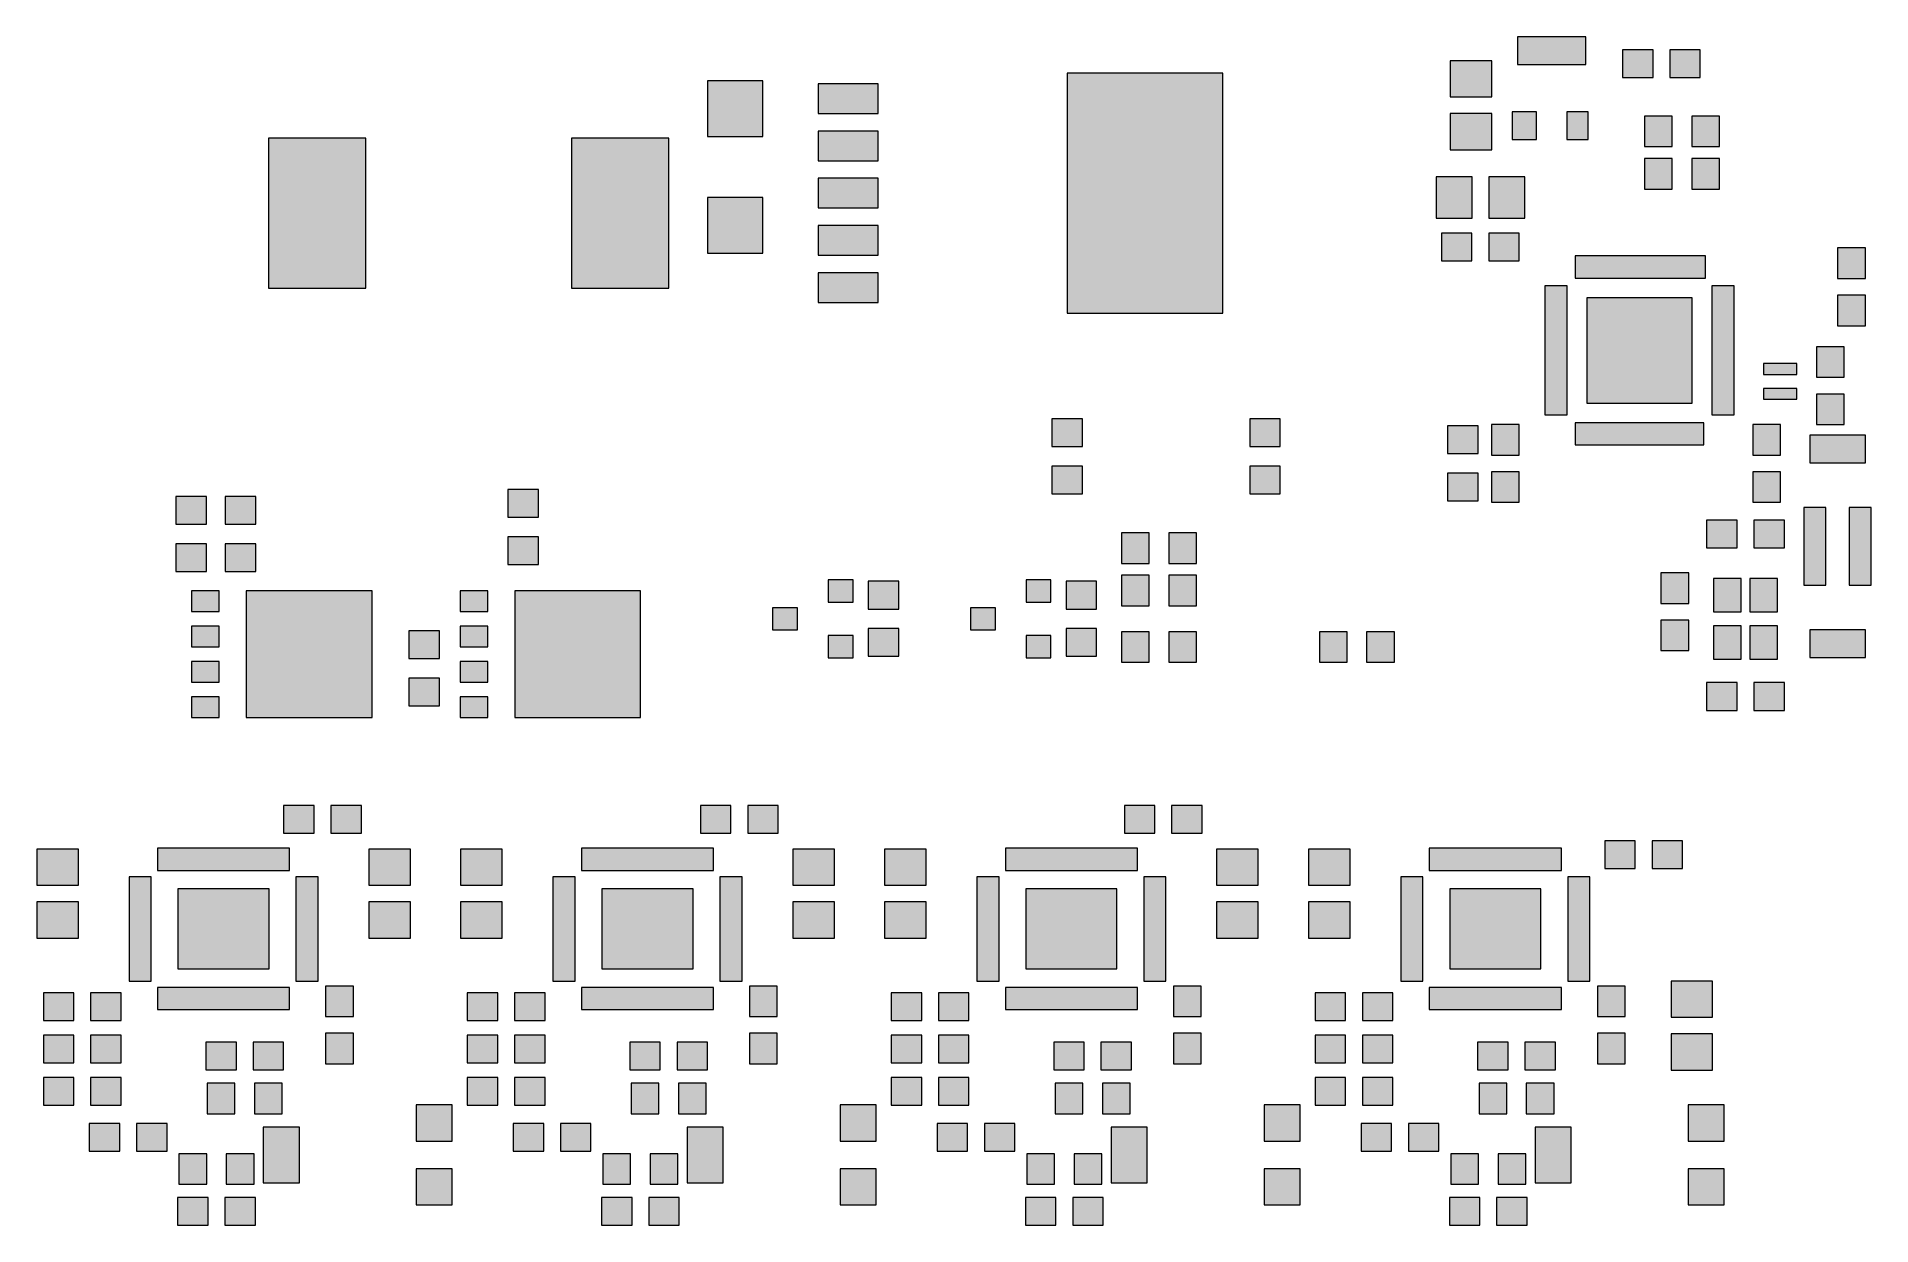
# Model space of a CAD drawing. Header units: inches. Extents: x 72.2 to 138.1, y 127.1 to 169.9.
import ezdxf

# ---------------------------------------------------------------- set-up
doc = ezdxf.new("R2010")
doc.units = ezdxf.units.IN
doc.header["$MEASUREMENT"] = 0

# ---------------------------------------------------------------- blocks, each defined once
blk = doc.blocks.new('block 2')
at = {"true_color": 0xffffff}
h = blk.add_hatch(color=7, dxfattribs=at)
h.dxf.hatch_style = 2
h.paths.add_polyline_path([(136.891, 155.565), (135.893, 155.565), (135.893, 154.568), (137.89, 154.568), (137.89, 155.565), (135.893, 155.565), (135.893, 154.568), (137.89, 154.568), (137.89, 155.565)])
at = {"lineweight": 0}
blk.add_lwpolyline([(136.891, 155.565), (135.893, 155.565), (135.893, 154.568), (137.89, 154.568), (137.89, 155.565), (135.893, 155.565), (135.893, 154.568), (137.89, 154.568), (137.89, 155.565), (136.891, 155.565)], dxfattribs=at)
blk = doc.blocks.new('block 3')
at = {"true_color": 0xffffff}
h = blk.add_hatch(color=7, dxfattribs=at)
h.dxf.hatch_style = 2
h.paths.add_polyline_path([(136.891, 148.565), (135.893, 148.565), (135.893, 147.568), (137.89, 147.568), (137.89, 148.565), (135.893, 148.565), (135.893, 147.568), (137.89, 147.568), (137.89, 148.565)])
at = {"lineweight": 0}
blk.add_lwpolyline([(136.891, 148.565), (135.893, 148.565), (135.893, 147.568), (137.89, 147.568), (137.89, 148.565), (135.893, 148.565), (135.893, 147.568), (137.89, 147.568), (137.89, 148.565), (136.891, 148.565)], dxfattribs=at)
blk = doc.blocks.new('block 4')
at = {"true_color": 0xffffff}
h = blk.add_hatch(color=7, dxfattribs=at)
h.dxf.hatch_style = 2
h.paths.add_polyline_path([(137.706, 152.965), (137.308, 152.965), (137.308, 150.168), (138.105, 150.168), (138.105, 152.965), (137.308, 152.965), (137.308, 150.168), (138.105, 150.168), (138.105, 152.965)])
at = {"lineweight": 0}
blk.add_lwpolyline([(137.706, 152.965), (137.308, 152.965), (137.308, 150.168), (138.105, 150.168), (138.105, 152.965), (137.308, 152.965), (137.308, 150.168), (138.105, 150.168), (138.105, 152.965), (137.706, 152.965)], dxfattribs=at)
blk = doc.blocks.new('block 5')
at = {"true_color": 0xffffff}
h = blk.add_hatch(color=7, dxfattribs=at)
h.dxf.hatch_style = 2
h.paths.add_polyline_path([(136.076, 152.965), (135.678, 152.965), (135.678, 150.168), (136.475, 150.168), (136.475, 152.965), (135.678, 152.965), (135.678, 150.168), (136.475, 150.168), (136.475, 152.965)])
at = {"lineweight": 0}
blk.add_lwpolyline([(136.076, 152.965), (135.678, 152.965), (135.678, 150.168), (136.475, 150.168), (136.475, 152.965), (135.678, 152.965), (135.678, 150.168), (136.475, 150.168), (136.475, 152.965), (136.076, 152.965)], dxfattribs=at)
blk = doc.blocks.new('block 6')
at = {"true_color": 0xffffff}
h = blk.add_hatch(color=7, dxfattribs=at)
h.dxf.hatch_style = 2
h.paths.add_polyline_path([(135.424, 157.045), (135.424, 157.237), (134.227, 157.237), (134.227, 156.854), (135.424, 156.854), (135.424, 157.237), (134.227, 157.237), (134.227, 156.854), (135.424, 156.854)])
at = {"lineweight": 0}
blk.add_lwpolyline([(135.424, 157.045), (135.424, 157.237), (134.227, 157.237), (134.227, 156.854), (135.424, 156.854), (135.424, 157.237), (134.227, 157.237), (134.227, 156.854), (135.424, 156.854), (135.424, 157.045)], dxfattribs=at)
blk = doc.blocks.new('block 7')
at = {"true_color": 0xffffff}
h = blk.add_hatch(color=7, dxfattribs=at)
h.dxf.hatch_style = 2
h.paths.add_polyline_path([(135.424, 157.936), (135.424, 158.133), (134.227, 158.133), (134.227, 157.74), (135.424, 157.74), (135.424, 158.133), (134.227, 158.133), (134.227, 157.74), (135.424, 157.74)])
at = {"lineweight": 0}
blk.add_lwpolyline([(135.424, 157.936), (135.424, 158.133), (134.227, 158.133), (134.227, 157.74), (135.424, 157.74), (135.424, 158.133), (134.227, 158.133), (134.227, 157.74), (135.424, 157.74), (135.424, 157.936)], dxfattribs=at)
blk = doc.blocks.new('block 8')
at = {"true_color": 0xffffff}
h = blk.add_hatch(color=7, dxfattribs=at)
h.dxf.hatch_style = 2
h.paths.add_polyline_path([(136.629, 157.642), (137.128, 157.642), (137.128, 158.739), (136.131, 158.739), (136.131, 157.642), (137.128, 157.642), (137.128, 158.739), (136.131, 158.739), (136.131, 157.642)])
at = {"lineweight": 0}
blk.add_lwpolyline([(136.629, 157.642), (137.128, 157.642), (137.128, 158.739), (136.131, 158.739), (136.131, 157.642), (137.128, 157.642), (137.128, 158.739), (136.131, 158.739), (136.131, 157.642), (136.629, 157.642)], dxfattribs=at)
blk = doc.blocks.new('block 9')
at = {"true_color": 0xffffff}
h = blk.add_hatch(color=7, dxfattribs=at)
h.dxf.hatch_style = 2
h.paths.add_polyline_path([(136.629, 155.942), (137.128, 155.942), (137.128, 157.039), (136.131, 157.039), (136.131, 155.942), (137.128, 155.942), (137.128, 157.039), (136.131, 157.039), (136.131, 155.942)])
at = {"lineweight": 0}
blk.add_lwpolyline([(136.629, 155.942), (137.128, 155.942), (137.128, 157.039), (136.131, 157.039), (136.131, 155.942), (137.128, 155.942), (137.128, 157.039), (136.131, 157.039), (136.131, 155.942), (136.629, 155.942)], dxfattribs=at)
blk = doc.blocks.new('block 10')
at = {"true_color": 0xffffff}
h = blk.add_hatch(color=7, dxfattribs=at)
h.dxf.hatch_style = 2
h.paths.add_polyline_path([(119.207, 133.488), (119.207, 133.987), (118.11, 133.987), (118.11, 132.99), (119.207, 132.99), (119.207, 133.987), (118.11, 133.987), (118.11, 132.99), (119.207, 132.99)])
at = {"lineweight": 0}
blk.add_lwpolyline([(119.207, 133.488), (119.207, 133.987), (118.11, 133.987), (118.11, 132.99), (119.207, 132.99), (119.207, 133.987), (118.11, 133.987), (118.11, 132.99), (119.207, 132.99), (119.207, 133.488)], dxfattribs=at)
blk = doc.blocks.new('block 11')
at = {"true_color": 0xffffff}
h = blk.add_hatch(color=7, dxfattribs=at)
h.dxf.hatch_style = 2
h.paths.add_polyline_path([(120.907, 133.488), (120.907, 133.987), (119.81, 133.987), (119.81, 132.99), (120.907, 132.99), (120.907, 133.987), (119.81, 133.987), (119.81, 132.99), (120.907, 132.99)])
at = {"lineweight": 0}
blk.add_lwpolyline([(120.907, 133.488), (120.907, 133.987), (119.81, 133.987), (119.81, 132.99), (120.907, 132.99), (120.907, 133.987), (119.81, 133.987), (119.81, 132.99), (120.907, 132.99), (120.907, 133.488)], dxfattribs=at)
blk = doc.blocks.new('block 12')
at = {"true_color": 0xffffff}
h = blk.add_hatch(color=7, dxfattribs=at)
h.dxf.hatch_style = 2
h.paths.add_polyline_path([(103.967, 133.488), (103.967, 133.987), (102.87, 133.987), (102.87, 132.99), (103.967, 132.99), (103.967, 133.987), (102.87, 133.987), (102.87, 132.99), (103.967, 132.99)])
at = {"lineweight": 0}
blk.add_lwpolyline([(103.967, 133.488), (103.967, 133.987), (102.87, 133.987), (102.87, 132.99), (103.967, 132.99), (103.967, 133.987), (102.87, 133.987), (102.87, 132.99), (103.967, 132.99), (103.967, 133.488)], dxfattribs=at)
blk = doc.blocks.new('block 13')
at = {"true_color": 0xffffff}
h = blk.add_hatch(color=7, dxfattribs=at)
h.dxf.hatch_style = 2
h.paths.add_polyline_path([(105.667, 133.488), (105.667, 133.987), (104.57, 133.987), (104.57, 132.99), (105.667, 132.99), (105.667, 133.987), (104.57, 133.987), (104.57, 132.99), (105.667, 132.99)])
at = {"lineweight": 0}
blk.add_lwpolyline([(105.667, 133.488), (105.667, 133.987), (104.57, 133.987), (104.57, 132.99), (105.667, 132.99), (105.667, 133.987), (104.57, 133.987), (104.57, 132.99), (105.667, 132.99), (105.667, 133.488)], dxfattribs=at)
blk = doc.blocks.new('block 14')
at = {"true_color": 0xffffff}
h = blk.add_hatch(color=7, dxfattribs=at)
h.dxf.hatch_style = 2
h.paths.add_polyline_path([(88.727, 133.488), (88.727, 133.987), (87.63, 133.987), (87.63, 132.99), (88.727, 132.99), (88.727, 133.987), (87.63, 133.987), (87.63, 132.99), (88.727, 132.99)])
at = {"lineweight": 0}
blk.add_lwpolyline([(88.727, 133.488), (88.727, 133.987), (87.63, 133.987), (87.63, 132.99), (88.727, 132.99), (88.727, 133.987), (87.63, 133.987), (87.63, 132.99), (88.727, 132.99), (88.727, 133.488)], dxfattribs=at)
blk = doc.blocks.new('block 15')
at = {"true_color": 0xffffff}
h = blk.add_hatch(color=7, dxfattribs=at)
h.dxf.hatch_style = 2
h.paths.add_polyline_path([(90.427, 133.488), (90.427, 133.987), (89.33, 133.987), (89.33, 132.99), (90.427, 132.99), (90.427, 133.987), (89.33, 133.987), (89.33, 132.99), (90.427, 132.99)])
at = {"lineweight": 0}
blk.add_lwpolyline([(90.427, 133.488), (90.427, 133.987), (89.33, 133.987), (89.33, 132.99), (90.427, 132.99), (90.427, 133.987), (89.33, 133.987), (89.33, 132.99), (90.427, 132.99), (90.427, 133.488)], dxfattribs=at)
blk = doc.blocks.new('block 16')
at = {"true_color": 0xffffff}
h = blk.add_hatch(color=7, dxfattribs=at)
h.dxf.hatch_style = 2
h.paths.add_polyline_path([(73.487, 133.488), (73.487, 133.987), (72.39, 133.987), (72.39, 132.99), (73.487, 132.99), (73.487, 133.987), (72.39, 133.987), (72.39, 132.99), (73.487, 132.99)])
at = {"lineweight": 0}
blk.add_lwpolyline([(73.487, 133.488), (73.487, 133.987), (72.39, 133.987), (72.39, 132.99), (73.487, 132.99), (73.487, 133.987), (72.39, 133.987), (72.39, 132.99), (73.487, 132.99), (73.487, 133.488)], dxfattribs=at)
blk = doc.blocks.new('block 17')
at = {"true_color": 0xffffff}
h = blk.add_hatch(color=7, dxfattribs=at)
h.dxf.hatch_style = 2
h.paths.add_polyline_path([(75.187, 133.488), (75.187, 133.987), (74.09, 133.987), (74.09, 132.99), (75.187, 132.99), (75.187, 133.987), (74.09, 133.987), (74.09, 132.99), (75.187, 132.99)])
at = {"lineweight": 0}
blk.add_lwpolyline([(75.187, 133.488), (75.187, 133.987), (74.09, 133.987), (74.09, 132.99), (75.187, 132.99), (75.187, 133.987), (74.09, 133.987), (74.09, 132.99), (75.187, 132.99), (75.187, 133.488)], dxfattribs=at)
blk = doc.blocks.new('block 18')
at = {"true_color": 0xffffff}
h = blk.add_hatch(color=7, dxfattribs=at)
h.dxf.hatch_style = 2
h.paths.add_polyline_path([(128.755, 134.052), (128.257, 134.052), (128.257, 132.955), (129.254, 132.955), (129.254, 134.052), (128.257, 134.052), (128.257, 132.955), (129.254, 132.955), (129.254, 134.052)])
at = {"lineweight": 0}
blk.add_lwpolyline([(128.755, 134.052), (128.257, 134.052), (128.257, 132.955), (129.254, 132.955), (129.254, 134.052), (128.257, 134.052), (128.257, 132.955), (129.254, 132.955), (129.254, 134.052), (128.755, 134.052)], dxfattribs=at)
blk = doc.blocks.new('block 19')
at = {"true_color": 0xffffff}
h = blk.add_hatch(color=7, dxfattribs=at)
h.dxf.hatch_style = 2
h.paths.add_polyline_path([(128.755, 135.752), (128.257, 135.752), (128.257, 134.655), (129.254, 134.655), (129.254, 135.752), (128.257, 135.752), (128.257, 134.655), (129.254, 134.655), (129.254, 135.752)])
at = {"lineweight": 0}
blk.add_lwpolyline([(128.755, 135.752), (128.257, 135.752), (128.257, 134.655), (129.254, 134.655), (129.254, 135.752), (128.257, 135.752), (128.257, 134.655), (129.254, 134.655), (129.254, 135.752), (128.755, 135.752)], dxfattribs=at)
blk = doc.blocks.new('block 20')
at = {"true_color": 0xffffff}
h = blk.add_hatch(color=7, dxfattribs=at)
h.dxf.hatch_style = 2
h.paths.add_polyline_path([(113.515, 134.052), (113.017, 134.052), (113.017, 132.955), (114.014, 132.955), (114.014, 134.052), (113.017, 134.052), (113.017, 132.955), (114.014, 132.955), (114.014, 134.052)])
at = {"lineweight": 0}
blk.add_lwpolyline([(113.515, 134.052), (113.017, 134.052), (113.017, 132.955), (114.014, 132.955), (114.014, 134.052), (113.017, 134.052), (113.017, 132.955), (114.014, 132.955), (114.014, 134.052), (113.515, 134.052)], dxfattribs=at)
blk = doc.blocks.new('block 21')
at = {"true_color": 0xffffff}
h = blk.add_hatch(color=7, dxfattribs=at)
h.dxf.hatch_style = 2
h.paths.add_polyline_path([(113.515, 135.752), (113.017, 135.752), (113.017, 134.655), (114.014, 134.655), (114.014, 135.752), (113.017, 135.752), (113.017, 134.655), (114.014, 134.655), (114.014, 135.752)])
at = {"lineweight": 0}
blk.add_lwpolyline([(113.515, 135.752), (113.017, 135.752), (113.017, 134.655), (114.014, 134.655), (114.014, 135.752), (113.017, 135.752), (113.017, 134.655), (114.014, 134.655), (114.014, 135.752), (113.515, 135.752)], dxfattribs=at)
blk = doc.blocks.new('block 22')
at = {"true_color": 0xffffff}
h = blk.add_hatch(color=7, dxfattribs=at)
h.dxf.hatch_style = 2
h.paths.add_polyline_path([(98.275, 134.052), (97.777, 134.052), (97.777, 132.955), (98.774, 132.955), (98.774, 134.052), (97.777, 134.052), (97.777, 132.955), (98.774, 132.955), (98.774, 134.052)])
at = {"lineweight": 0}
blk.add_lwpolyline([(98.275, 134.052), (97.777, 134.052), (97.777, 132.955), (98.774, 132.955), (98.774, 134.052), (97.777, 134.052), (97.777, 132.955), (98.774, 132.955), (98.774, 134.052), (98.275, 134.052)], dxfattribs=at)
blk = doc.blocks.new('block 23')
at = {"true_color": 0xffffff}
h = blk.add_hatch(color=7, dxfattribs=at)
h.dxf.hatch_style = 2
h.paths.add_polyline_path([(98.275, 135.752), (97.777, 135.752), (97.777, 134.655), (98.774, 134.655), (98.774, 135.752), (97.777, 135.752), (97.777, 134.655), (98.774, 134.655), (98.774, 135.752)])
at = {"lineweight": 0}
blk.add_lwpolyline([(98.275, 135.752), (97.777, 135.752), (97.777, 134.655), (98.774, 134.655), (98.774, 135.752), (97.777, 135.752), (97.777, 134.655), (98.774, 134.655), (98.774, 135.752), (98.275, 135.752)], dxfattribs=at)
blk = doc.blocks.new('block 24')
at = {"true_color": 0xffffff}
h = blk.add_hatch(color=7, dxfattribs=at)
h.dxf.hatch_style = 2
h.paths.add_polyline_path([(83.035, 134.052), (82.537, 134.052), (82.537, 132.955), (83.534, 132.955), (83.534, 134.052), (82.537, 134.052), (82.537, 132.955), (83.534, 132.955), (83.534, 134.052)])
at = {"lineweight": 0}
blk.add_lwpolyline([(83.035, 134.052), (82.537, 134.052), (82.537, 132.955), (83.534, 132.955), (83.534, 134.052), (82.537, 134.052), (82.537, 132.955), (83.534, 132.955), (83.534, 134.052), (83.035, 134.052)], dxfattribs=at)
blk = doc.blocks.new('block 25')
at = {"true_color": 0xffffff}
h = blk.add_hatch(color=7, dxfattribs=at)
h.dxf.hatch_style = 2
h.paths.add_polyline_path([(83.035, 135.752), (82.537, 135.752), (82.537, 134.655), (83.534, 134.655), (83.534, 135.752), (82.537, 135.752), (82.537, 134.655), (83.534, 134.655), (83.534, 135.752)])
at = {"lineweight": 0}
blk.add_lwpolyline([(83.035, 135.752), (82.537, 135.752), (82.537, 134.655), (83.534, 134.655), (83.534, 135.752), (82.537, 135.752), (82.537, 134.655), (83.534, 134.655), (83.534, 135.752), (83.035, 135.752)], dxfattribs=at)
blk = doc.blocks.new('block 26')
at = {"true_color": 0xffffff}
h = blk.add_hatch(color=7, dxfattribs=at)
h.dxf.hatch_style = 2
h.paths.add_polyline_path([(119.207, 135.012), (119.207, 135.511), (118.11, 135.511), (118.11, 134.514), (119.207, 134.514), (119.207, 135.511), (118.11, 135.511), (118.11, 134.514), (119.207, 134.514)])
at = {"lineweight": 0}
blk.add_lwpolyline([(119.207, 135.012), (119.207, 135.511), (118.11, 135.511), (118.11, 134.514), (119.207, 134.514), (119.207, 135.511), (118.11, 135.511), (118.11, 134.514), (119.207, 134.514), (119.207, 135.012)], dxfattribs=at)
blk = doc.blocks.new('block 27')
at = {"true_color": 0xffffff}
h = blk.add_hatch(color=7, dxfattribs=at)
h.dxf.hatch_style = 2
h.paths.add_polyline_path([(120.907, 135.012), (120.907, 135.511), (119.81, 135.511), (119.81, 134.514), (120.907, 134.514), (120.907, 135.511), (119.81, 135.511), (119.81, 134.514), (120.907, 134.514)])
at = {"lineweight": 0}
blk.add_lwpolyline([(120.907, 135.012), (120.907, 135.511), (119.81, 135.511), (119.81, 134.514), (120.907, 134.514), (120.907, 135.511), (119.81, 135.511), (119.81, 134.514), (120.907, 134.514), (120.907, 135.012)], dxfattribs=at)
blk = doc.blocks.new('block 28')
at = {"true_color": 0xffffff}
h = blk.add_hatch(color=7, dxfattribs=at)
h.dxf.hatch_style = 2
h.paths.add_polyline_path([(103.967, 135.012), (103.967, 135.511), (102.87, 135.511), (102.87, 134.514), (103.967, 134.514), (103.967, 135.511), (102.87, 135.511), (102.87, 134.514), (103.967, 134.514)])
at = {"lineweight": 0}
blk.add_lwpolyline([(103.967, 135.012), (103.967, 135.511), (102.87, 135.511), (102.87, 134.514), (103.967, 134.514), (103.967, 135.511), (102.87, 135.511), (102.87, 134.514), (103.967, 134.514), (103.967, 135.012)], dxfattribs=at)
blk = doc.blocks.new('block 29')
at = {"true_color": 0xffffff}
h = blk.add_hatch(color=7, dxfattribs=at)
h.dxf.hatch_style = 2
h.paths.add_polyline_path([(105.667, 135.012), (105.667, 135.511), (104.57, 135.511), (104.57, 134.514), (105.667, 134.514), (105.667, 135.511), (104.57, 135.511), (104.57, 134.514), (105.667, 134.514)])
at = {"lineweight": 0}
blk.add_lwpolyline([(105.667, 135.012), (105.667, 135.511), (104.57, 135.511), (104.57, 134.514), (105.667, 134.514), (105.667, 135.511), (104.57, 135.511), (104.57, 134.514), (105.667, 134.514), (105.667, 135.012)], dxfattribs=at)
blk = doc.blocks.new('block 30')
at = {"true_color": 0xffffff}
h = blk.add_hatch(color=7, dxfattribs=at)
h.dxf.hatch_style = 2
h.paths.add_polyline_path([(88.727, 135.012), (88.727, 135.511), (87.63, 135.511), (87.63, 134.514), (88.727, 134.514), (88.727, 135.511), (87.63, 135.511), (87.63, 134.514), (88.727, 134.514)])
at = {"lineweight": 0}
blk.add_lwpolyline([(88.727, 135.012), (88.727, 135.511), (87.63, 135.511), (87.63, 134.514), (88.727, 134.514), (88.727, 135.511), (87.63, 135.511), (87.63, 134.514), (88.727, 134.514), (88.727, 135.012)], dxfattribs=at)
blk = doc.blocks.new('block 31')
at = {"true_color": 0xffffff}
h = blk.add_hatch(color=7, dxfattribs=at)
h.dxf.hatch_style = 2
h.paths.add_polyline_path([(90.427, 135.012), (90.427, 135.511), (89.33, 135.511), (89.33, 134.514), (90.427, 134.514), (90.427, 135.511), (89.33, 135.511), (89.33, 134.514), (90.427, 134.514)])
at = {"lineweight": 0}
blk.add_lwpolyline([(90.427, 135.012), (90.427, 135.511), (89.33, 135.511), (89.33, 134.514), (90.427, 134.514), (90.427, 135.511), (89.33, 135.511), (89.33, 134.514), (90.427, 134.514), (90.427, 135.012)], dxfattribs=at)
blk = doc.blocks.new('block 32')
at = {"true_color": 0xffffff}
h = blk.add_hatch(color=7, dxfattribs=at)
h.dxf.hatch_style = 2
h.paths.add_polyline_path([(73.487, 135.012), (73.487, 135.511), (72.39, 135.511), (72.39, 134.514), (73.487, 134.514), (73.487, 135.511), (72.39, 135.511), (72.39, 134.514), (73.487, 134.514)])
at = {"lineweight": 0}
blk.add_lwpolyline([(73.487, 135.012), (73.487, 135.511), (72.39, 135.511), (72.39, 134.514), (73.487, 134.514), (73.487, 135.511), (72.39, 135.511), (72.39, 134.514), (73.487, 134.514), (73.487, 135.012)], dxfattribs=at)
blk = doc.blocks.new('block 33')
at = {"true_color": 0xffffff}
h = blk.add_hatch(color=7, dxfattribs=at)
h.dxf.hatch_style = 2
h.paths.add_polyline_path([(75.187, 135.012), (75.187, 135.511), (74.09, 135.511), (74.09, 134.514), (75.187, 134.514), (75.187, 135.511), (74.09, 135.511), (74.09, 134.514), (75.187, 134.514)])
at = {"lineweight": 0}
blk.add_lwpolyline([(75.187, 135.012), (75.187, 135.511), (74.09, 135.511), (74.09, 134.514), (75.187, 134.514), (75.187, 135.511), (74.09, 135.511), (74.09, 134.514), (75.187, 134.514), (75.187, 135.012)], dxfattribs=at)
blk = doc.blocks.new('block 34')
at = {"true_color": 0xffffff}
h = blk.add_hatch(color=7, dxfattribs=at)
h.dxf.hatch_style = 2
h.paths.add_polyline_path([(123.713, 167.728), (124.462, 167.728), (124.462, 169.025), (122.965, 169.025), (122.965, 167.728), (124.462, 167.728), (124.462, 169.025), (122.965, 169.025), (122.965, 167.728)])
at = {"lineweight": 0}
blk.add_lwpolyline([(123.713, 167.728), (124.462, 167.728), (124.462, 169.025), (122.965, 169.025), (122.965, 167.728), (124.462, 167.728), (124.462, 169.025), (122.965, 169.025), (122.965, 167.728), (123.713, 167.728)], dxfattribs=at)
blk = doc.blocks.new('block 35')
at = {"true_color": 0xffffff}
h = blk.add_hatch(color=7, dxfattribs=at)
h.dxf.hatch_style = 2
h.paths.add_polyline_path([(123.713, 165.828), (124.462, 165.828), (124.462, 167.125), (122.965, 167.125), (122.965, 165.828), (124.462, 165.828), (124.462, 167.125), (122.965, 167.125), (122.965, 165.828)])
at = {"lineweight": 0}
blk.add_lwpolyline([(123.713, 165.828), (124.462, 165.828), (124.462, 167.125), (122.965, 167.125), (122.965, 165.828), (124.462, 165.828), (124.462, 167.125), (122.965, 167.125), (122.965, 165.828), (123.713, 165.828)], dxfattribs=at)
blk = doc.blocks.new('block 36')
at = {"true_color": 0xffffff}
h = blk.add_hatch(color=7, dxfattribs=at)
h.dxf.hatch_style = 2
h.paths.add_polyline_path([(119.81, 131.964), (119.81, 131.466), (120.907, 131.466), (120.907, 132.463), (119.81, 132.463), (119.81, 131.466), (120.907, 131.466), (120.907, 132.463), (119.81, 132.463)])
at = {"lineweight": 0}
blk.add_lwpolyline([(119.81, 131.964), (119.81, 131.466), (120.907, 131.466), (120.907, 132.463), (119.81, 132.463), (119.81, 131.466), (120.907, 131.466), (120.907, 132.463), (119.81, 132.463), (119.81, 131.964)], dxfattribs=at)
blk = doc.blocks.new('block 37')
at = {"true_color": 0xffffff}
h = blk.add_hatch(color=7, dxfattribs=at)
h.dxf.hatch_style = 2
h.paths.add_polyline_path([(118.11, 131.964), (118.11, 131.466), (119.207, 131.466), (119.207, 132.463), (118.11, 132.463), (118.11, 131.466), (119.207, 131.466), (119.207, 132.463), (118.11, 132.463)])
at = {"lineweight": 0}
blk.add_lwpolyline([(118.11, 131.964), (118.11, 131.466), (119.207, 131.466), (119.207, 132.463), (118.11, 132.463), (118.11, 131.466), (119.207, 131.466), (119.207, 132.463), (118.11, 132.463), (118.11, 131.964)], dxfattribs=at)
blk = doc.blocks.new('block 38')
at = {"true_color": 0xffffff}
h = blk.add_hatch(color=7, dxfattribs=at)
h.dxf.hatch_style = 2
h.paths.add_polyline_path([(104.57, 131.964), (104.57, 131.466), (105.667, 131.466), (105.667, 132.463), (104.57, 132.463), (104.57, 131.466), (105.667, 131.466), (105.667, 132.463), (104.57, 132.463)])
at = {"lineweight": 0}
blk.add_lwpolyline([(104.57, 131.964), (104.57, 131.466), (105.667, 131.466), (105.667, 132.463), (104.57, 132.463), (104.57, 131.466), (105.667, 131.466), (105.667, 132.463), (104.57, 132.463), (104.57, 131.964)], dxfattribs=at)
blk = doc.blocks.new('block 39')
at = {"true_color": 0xffffff}
h = blk.add_hatch(color=7, dxfattribs=at)
h.dxf.hatch_style = 2
h.paths.add_polyline_path([(102.87, 131.964), (102.87, 131.466), (103.967, 131.466), (103.967, 132.463), (102.87, 132.463), (102.87, 131.466), (103.967, 131.466), (103.967, 132.463), (102.87, 132.463)])
at = {"lineweight": 0}
blk.add_lwpolyline([(102.87, 131.964), (102.87, 131.466), (103.967, 131.466), (103.967, 132.463), (102.87, 132.463), (102.87, 131.466), (103.967, 131.466), (103.967, 132.463), (102.87, 132.463), (102.87, 131.964)], dxfattribs=at)
blk = doc.blocks.new('block 40')
at = {"true_color": 0xffffff}
h = blk.add_hatch(color=7, dxfattribs=at)
h.dxf.hatch_style = 2
h.paths.add_polyline_path([(89.33, 131.964), (89.33, 131.466), (90.427, 131.466), (90.427, 132.463), (89.33, 132.463), (89.33, 131.466), (90.427, 131.466), (90.427, 132.463), (89.33, 132.463)])
at = {"lineweight": 0}
blk.add_lwpolyline([(89.33, 131.964), (89.33, 131.466), (90.427, 131.466), (90.427, 132.463), (89.33, 132.463), (89.33, 131.466), (90.427, 131.466), (90.427, 132.463), (89.33, 132.463), (89.33, 131.964)], dxfattribs=at)
blk = doc.blocks.new('block 41')
at = {"true_color": 0xffffff}
h = blk.add_hatch(color=7, dxfattribs=at)
h.dxf.hatch_style = 2
h.paths.add_polyline_path([(87.63, 131.964), (87.63, 131.466), (88.727, 131.466), (88.727, 132.463), (87.63, 132.463), (87.63, 131.466), (88.727, 131.466), (88.727, 132.463), (87.63, 132.463)])
at = {"lineweight": 0}
blk.add_lwpolyline([(87.63, 131.964), (87.63, 131.466), (88.727, 131.466), (88.727, 132.463), (87.63, 132.463), (87.63, 131.466), (88.727, 131.466), (88.727, 132.463), (87.63, 132.463), (87.63, 131.964)], dxfattribs=at)
blk = doc.blocks.new('block 42')
at = {"true_color": 0xffffff}
h = blk.add_hatch(color=7, dxfattribs=at)
h.dxf.hatch_style = 2
h.paths.add_polyline_path([(74.09, 131.964), (74.09, 131.466), (75.187, 131.466), (75.187, 132.463), (74.09, 132.463), (74.09, 131.466), (75.187, 131.466), (75.187, 132.463), (74.09, 132.463)])
at = {"lineweight": 0}
blk.add_lwpolyline([(74.09, 131.964), (74.09, 131.466), (75.187, 131.466), (75.187, 132.463), (74.09, 132.463), (74.09, 131.466), (75.187, 131.466), (75.187, 132.463), (74.09, 132.463), (74.09, 131.964)], dxfattribs=at)
blk = doc.blocks.new('block 43')
at = {"true_color": 0xffffff}
h = blk.add_hatch(color=7, dxfattribs=at)
h.dxf.hatch_style = 2
h.paths.add_polyline_path([(72.39, 131.964), (72.39, 131.466), (73.487, 131.466), (73.487, 132.463), (72.39, 132.463), (72.39, 131.466), (73.487, 131.466), (73.487, 132.463), (72.39, 132.463)])
at = {"lineweight": 0}
blk.add_lwpolyline([(72.39, 131.964), (72.39, 131.466), (73.487, 131.466), (73.487, 132.463), (72.39, 132.463), (72.39, 131.466), (73.487, 131.466), (73.487, 132.463), (72.39, 132.463), (72.39, 131.964)], dxfattribs=at)
blk = doc.blocks.new('block 44')
at = {"true_color": 0xffffff}
h = blk.add_hatch(color=7, dxfattribs=at)
h.dxf.hatch_style = 2
h.paths.add_polyline_path([(130.258, 168.92), (130.258, 169.419), (129.161, 169.419), (129.161, 168.422), (130.258, 168.422), (130.258, 169.419), (129.161, 169.419), (129.161, 168.422), (130.258, 168.422)])
at = {"lineweight": 0}
blk.add_lwpolyline([(130.258, 168.92), (130.258, 169.419), (129.161, 169.419), (129.161, 168.422), (130.258, 168.422), (130.258, 169.419), (129.161, 169.419), (129.161, 168.422), (130.258, 168.422), (130.258, 168.92)], dxfattribs=at)
blk = doc.blocks.new('block 45')
at = {"true_color": 0xffffff}
h = blk.add_hatch(color=7, dxfattribs=at)
h.dxf.hatch_style = 2
h.paths.add_polyline_path([(131.958, 168.92), (131.958, 169.419), (130.861, 169.419), (130.861, 168.422), (131.958, 168.422), (131.958, 169.419), (130.861, 169.419), (130.861, 168.422), (131.958, 168.422)])
at = {"lineweight": 0}
blk.add_lwpolyline([(131.958, 168.92), (131.958, 169.419), (130.861, 169.419), (130.861, 168.422), (131.958, 168.422), (131.958, 169.419), (130.861, 169.419), (130.861, 168.422), (131.958, 168.422), (131.958, 168.92)], dxfattribs=at)
blk = doc.blocks.new('block 46')
at = {"true_color": 0xffffff}
h = blk.add_hatch(color=7, dxfattribs=at)
h.dxf.hatch_style = 2
h.paths.add_polyline_path([(120.858, 130.313), (120.858, 130.812), (119.761, 130.812), (119.761, 129.815), (120.858, 129.815), (120.858, 130.812), (119.761, 130.812), (119.761, 129.815), (120.858, 129.815)])
at = {"lineweight": 0}
blk.add_lwpolyline([(120.858, 130.313), (120.858, 130.812), (119.761, 130.812), (119.761, 129.815), (120.858, 129.815), (120.858, 130.812), (119.761, 130.812), (119.761, 129.815), (120.858, 129.815), (120.858, 130.313)], dxfattribs=at)
blk = doc.blocks.new('block 47')
at = {"true_color": 0xffffff}
h = blk.add_hatch(color=7, dxfattribs=at)
h.dxf.hatch_style = 2
h.paths.add_polyline_path([(122.558, 130.313), (122.558, 130.812), (121.461, 130.812), (121.461, 129.815), (122.558, 129.815), (122.558, 130.812), (121.461, 130.812), (121.461, 129.815), (122.558, 129.815)])
at = {"lineweight": 0}
blk.add_lwpolyline([(122.558, 130.313), (122.558, 130.812), (121.461, 130.812), (121.461, 129.815), (122.558, 129.815), (122.558, 130.812), (121.461, 130.812), (121.461, 129.815), (122.558, 129.815), (122.558, 130.313)], dxfattribs=at)
blk = doc.blocks.new('block 48')
at = {"true_color": 0xffffff}
h = blk.add_hatch(color=7, dxfattribs=at)
h.dxf.hatch_style = 2
h.paths.add_polyline_path([(105.618, 130.313), (105.618, 130.812), (104.521, 130.812), (104.521, 129.815), (105.618, 129.815), (105.618, 130.812), (104.521, 130.812), (104.521, 129.815), (105.618, 129.815)])
at = {"lineweight": 0}
blk.add_lwpolyline([(105.618, 130.313), (105.618, 130.812), (104.521, 130.812), (104.521, 129.815), (105.618, 129.815), (105.618, 130.812), (104.521, 130.812), (104.521, 129.815), (105.618, 129.815), (105.618, 130.313)], dxfattribs=at)
blk = doc.blocks.new('block 49')
at = {"true_color": 0xffffff}
h = blk.add_hatch(color=7, dxfattribs=at)
h.dxf.hatch_style = 2
h.paths.add_polyline_path([(107.318, 130.313), (107.318, 130.812), (106.221, 130.812), (106.221, 129.815), (107.318, 129.815), (107.318, 130.812), (106.221, 130.812), (106.221, 129.815), (107.318, 129.815)])
at = {"lineweight": 0}
blk.add_lwpolyline([(107.318, 130.313), (107.318, 130.812), (106.221, 130.812), (106.221, 129.815), (107.318, 129.815), (107.318, 130.812), (106.221, 130.812), (106.221, 129.815), (107.318, 129.815), (107.318, 130.313)], dxfattribs=at)
blk = doc.blocks.new('block 50')
at = {"true_color": 0xffffff}
h = blk.add_hatch(color=7, dxfattribs=at)
h.dxf.hatch_style = 2
h.paths.add_polyline_path([(90.378, 130.313), (90.378, 130.812), (89.281, 130.812), (89.281, 129.815), (90.378, 129.815), (90.378, 130.812), (89.281, 130.812), (89.281, 129.815), (90.378, 129.815)])
at = {"lineweight": 0}
blk.add_lwpolyline([(90.378, 130.313), (90.378, 130.812), (89.281, 130.812), (89.281, 129.815), (90.378, 129.815), (90.378, 130.812), (89.281, 130.812), (89.281, 129.815), (90.378, 129.815), (90.378, 130.313)], dxfattribs=at)
blk = doc.blocks.new('block 51')
at = {"true_color": 0xffffff}
h = blk.add_hatch(color=7, dxfattribs=at)
h.dxf.hatch_style = 2
h.paths.add_polyline_path([(92.078, 130.313), (92.078, 130.812), (90.981, 130.812), (90.981, 129.815), (92.078, 129.815), (92.078, 130.812), (90.981, 130.812), (90.981, 129.815), (92.078, 129.815)])
at = {"lineweight": 0}
blk.add_lwpolyline([(92.078, 130.313), (92.078, 130.812), (90.981, 130.812), (90.981, 129.815), (92.078, 129.815), (92.078, 130.812), (90.981, 130.812), (90.981, 129.815), (92.078, 129.815), (92.078, 130.313)], dxfattribs=at)
blk = doc.blocks.new('block 52')
at = {"true_color": 0xffffff}
h = blk.add_hatch(color=7, dxfattribs=at)
h.dxf.hatch_style = 2
h.paths.add_polyline_path([(75.138, 130.313), (75.138, 130.812), (74.041, 130.812), (74.041, 129.815), (75.138, 129.815), (75.138, 130.812), (74.041, 130.812), (74.041, 129.815), (75.138, 129.815)])
at = {"lineweight": 0}
blk.add_lwpolyline([(75.138, 130.313), (75.138, 130.812), (74.041, 130.812), (74.041, 129.815), (75.138, 129.815), (75.138, 130.812), (74.041, 130.812), (74.041, 129.815), (75.138, 129.815), (75.138, 130.313)], dxfattribs=at)
blk = doc.blocks.new('block 53')
at = {"true_color": 0xffffff}
h = blk.add_hatch(color=7, dxfattribs=at)
h.dxf.hatch_style = 2
h.paths.add_polyline_path([(76.838, 130.313), (76.838, 130.812), (75.741, 130.812), (75.741, 129.815), (76.838, 129.815), (76.838, 130.812), (75.741, 130.812), (75.741, 129.815), (76.838, 129.815)])
at = {"lineweight": 0}
blk.add_lwpolyline([(76.838, 130.313), (76.838, 130.812), (75.741, 130.812), (75.741, 129.815), (76.838, 129.815), (76.838, 130.812), (75.741, 130.812), (75.741, 129.815), (76.838, 129.815), (76.838, 130.313)], dxfattribs=at)
blk = doc.blocks.new('block 54')
at = {"true_color": 0xffffff}
h = blk.add_hatch(color=7, dxfattribs=at)
h.dxf.hatch_style = 2
h.paths.add_polyline_path([(124.357, 164.108), (124.357, 163.36), (125.654, 163.36), (125.654, 164.857), (124.357, 164.857), (124.357, 163.36), (125.654, 163.36), (125.654, 164.857), (124.357, 164.857)])
at = {"lineweight": 0}
blk.add_lwpolyline([(124.357, 164.108), (124.357, 163.36), (125.654, 163.36), (125.654, 164.857), (124.357, 164.857), (124.357, 163.36), (125.654, 163.36), (125.654, 164.857), (124.357, 164.857), (124.357, 164.108)], dxfattribs=at)
blk = doc.blocks.new('block 55')
at = {"true_color": 0xffffff}
h = blk.add_hatch(color=7, dxfattribs=at)
h.dxf.hatch_style = 2
h.paths.add_polyline_path([(122.457, 164.108), (122.457, 163.36), (123.754, 163.36), (123.754, 164.857), (122.457, 164.857), (122.457, 163.36), (123.754, 163.36), (123.754, 164.857), (122.457, 164.857)])
at = {"lineweight": 0}
blk.add_lwpolyline([(122.457, 164.108), (122.457, 163.36), (123.754, 163.36), (123.754, 164.857), (122.457, 164.857), (122.457, 163.36), (123.754, 163.36), (123.754, 164.857), (122.457, 164.857), (122.457, 164.108)], dxfattribs=at)
blk = doc.blocks.new('block 56')
at = {"true_color": 0xffffff}
h = blk.add_hatch(color=7, dxfattribs=at)
h.dxf.hatch_style = 2
h.paths.add_polyline_path([(129.621, 140.473), (129.621, 140.972), (128.524, 140.972), (128.524, 139.975), (129.621, 139.975), (129.621, 140.972), (128.524, 140.972), (128.524, 139.975), (129.621, 139.975)])
at = {"lineweight": 0}
blk.add_lwpolyline([(129.621, 140.473), (129.621, 140.972), (128.524, 140.972), (128.524, 139.975), (129.621, 139.975), (129.621, 140.972), (128.524, 140.972), (128.524, 139.975), (129.621, 139.975), (129.621, 140.473)], dxfattribs=at)
blk = doc.blocks.new('block 57')
at = {"true_color": 0xffffff}
h = blk.add_hatch(color=7, dxfattribs=at)
h.dxf.hatch_style = 2
h.paths.add_polyline_path([(131.321, 140.473), (131.321, 140.972), (130.224, 140.972), (130.224, 139.975), (131.321, 139.975), (131.321, 140.972), (130.224, 140.972), (130.224, 139.975), (131.321, 139.975)])
at = {"lineweight": 0}
blk.add_lwpolyline([(131.321, 140.473), (131.321, 140.972), (130.224, 140.972), (130.224, 139.975), (131.321, 139.975), (131.321, 140.972), (130.224, 140.972), (130.224, 139.975), (131.321, 139.975), (131.321, 140.473)], dxfattribs=at)
blk = doc.blocks.new('block 58')
at = {"true_color": 0xffffff}
h = blk.add_hatch(color=7, dxfattribs=at)
h.dxf.hatch_style = 2
h.paths.add_polyline_path([(112.349, 141.743), (112.349, 142.242), (111.252, 142.242), (111.252, 141.245), (112.349, 141.245), (112.349, 142.242), (111.252, 142.242), (111.252, 141.245), (112.349, 141.245)])
at = {"lineweight": 0}
blk.add_lwpolyline([(112.349, 141.743), (112.349, 142.242), (111.252, 142.242), (111.252, 141.245), (112.349, 141.245), (112.349, 142.242), (111.252, 142.242), (111.252, 141.245), (112.349, 141.245), (112.349, 141.743)], dxfattribs=at)
blk = doc.blocks.new('block 59')
at = {"true_color": 0xffffff}
h = blk.add_hatch(color=7, dxfattribs=at)
h.dxf.hatch_style = 2
h.paths.add_polyline_path([(114.049, 141.743), (114.049, 142.242), (112.952, 142.242), (112.952, 141.245), (114.049, 141.245), (114.049, 142.242), (112.952, 142.242), (112.952, 141.245), (114.049, 141.245)])
at = {"lineweight": 0}
blk.add_lwpolyline([(114.049, 141.743), (114.049, 142.242), (112.952, 142.242), (112.952, 141.245), (114.049, 141.245), (114.049, 142.242), (112.952, 142.242), (112.952, 141.245), (114.049, 141.245), (114.049, 141.743)], dxfattribs=at)
blk = doc.blocks.new('block 60')
at = {"true_color": 0xffffff}
h = blk.add_hatch(color=7, dxfattribs=at)
h.dxf.hatch_style = 2
h.paths.add_polyline_path([(97.109, 141.743), (97.109, 142.242), (96.012, 142.242), (96.012, 141.245), (97.109, 141.245), (97.109, 142.242), (96.012, 142.242), (96.012, 141.245), (97.109, 141.245)])
at = {"lineweight": 0}
blk.add_lwpolyline([(97.109, 141.743), (97.109, 142.242), (96.012, 142.242), (96.012, 141.245), (97.109, 141.245), (97.109, 142.242), (96.012, 142.242), (96.012, 141.245), (97.109, 141.245), (97.109, 141.743)], dxfattribs=at)
blk = doc.blocks.new('block 61')
at = {"true_color": 0xffffff}
h = blk.add_hatch(color=7, dxfattribs=at)
h.dxf.hatch_style = 2
h.paths.add_polyline_path([(98.809, 141.743), (98.809, 142.242), (97.712, 142.242), (97.712, 141.245), (98.809, 141.245), (98.809, 142.242), (97.712, 142.242), (97.712, 141.245), (98.809, 141.245)])
at = {"lineweight": 0}
blk.add_lwpolyline([(98.809, 141.743), (98.809, 142.242), (97.712, 142.242), (97.712, 141.245), (98.809, 141.245), (98.809, 142.242), (97.712, 142.242), (97.712, 141.245), (98.809, 141.245), (98.809, 141.743)], dxfattribs=at)
blk = doc.blocks.new('block 62')
at = {"true_color": 0xffffff}
h = blk.add_hatch(color=7, dxfattribs=at)
h.dxf.hatch_style = 2
h.paths.add_polyline_path([(82.123, 141.743), (82.123, 142.242), (81.026, 142.242), (81.026, 141.245), (82.123, 141.245), (82.123, 142.242), (81.026, 142.242), (81.026, 141.245), (82.123, 141.245)])
at = {"lineweight": 0}
blk.add_lwpolyline([(82.123, 141.743), (82.123, 142.242), (81.026, 142.242), (81.026, 141.245), (82.123, 141.245), (82.123, 142.242), (81.026, 142.242), (81.026, 141.245), (82.123, 141.245), (82.123, 141.743)], dxfattribs=at)
blk = doc.blocks.new('block 63')
at = {"true_color": 0xffffff}
h = blk.add_hatch(color=7, dxfattribs=at)
h.dxf.hatch_style = 2
h.paths.add_polyline_path([(83.823, 141.743), (83.823, 142.242), (82.726, 142.242), (82.726, 141.245), (83.823, 141.245), (83.823, 142.242), (82.726, 142.242), (82.726, 141.245), (83.823, 141.245)])
at = {"lineweight": 0}
blk.add_lwpolyline([(83.823, 141.743), (83.823, 142.242), (82.726, 142.242), (82.726, 141.245), (83.823, 141.245), (83.823, 142.242), (82.726, 142.242), (82.726, 141.245), (83.823, 141.245), (83.823, 141.743)], dxfattribs=at)
blk = doc.blocks.new('block 64')
at = {"true_color": 0xffffff}
h = blk.add_hatch(color=7, dxfattribs=at)
h.dxf.hatch_style = 2
h.paths.add_polyline_path([(124.033, 127.646), (124.033, 128.145), (122.936, 128.145), (122.936, 127.148), (124.033, 127.148), (124.033, 128.145), (122.936, 128.145), (122.936, 127.148), (124.033, 127.148)])
at = {"lineweight": 0}
blk.add_lwpolyline([(124.033, 127.646), (124.033, 128.145), (122.936, 128.145), (122.936, 127.148), (124.033, 127.148), (124.033, 128.145), (122.936, 128.145), (122.936, 127.148), (124.033, 127.148), (124.033, 127.646)], dxfattribs=at)
blk = doc.blocks.new('block 65')
at = {"true_color": 0xffffff}
h = blk.add_hatch(color=7, dxfattribs=at)
h.dxf.hatch_style = 2
h.paths.add_polyline_path([(125.733, 127.646), (125.733, 128.145), (124.636, 128.145), (124.636, 127.148), (125.733, 127.148), (125.733, 128.145), (124.636, 128.145), (124.636, 127.148), (125.733, 127.148)])
at = {"lineweight": 0}
blk.add_lwpolyline([(125.733, 127.646), (125.733, 128.145), (124.636, 128.145), (124.636, 127.148), (125.733, 127.148), (125.733, 128.145), (124.636, 128.145), (124.636, 127.148), (125.733, 127.148), (125.733, 127.646)], dxfattribs=at)
blk = doc.blocks.new('block 66')
at = {"true_color": 0xffffff}
h = blk.add_hatch(color=7, dxfattribs=at)
h.dxf.hatch_style = 2
h.paths.add_polyline_path([(108.793, 127.646), (108.793, 128.145), (107.696, 128.145), (107.696, 127.148), (108.793, 127.148), (108.793, 128.145), (107.696, 128.145), (107.696, 127.148), (108.793, 127.148)])
at = {"lineweight": 0}
blk.add_lwpolyline([(108.793, 127.646), (108.793, 128.145), (107.696, 128.145), (107.696, 127.148), (108.793, 127.148), (108.793, 128.145), (107.696, 128.145), (107.696, 127.148), (108.793, 127.148), (108.793, 127.646)], dxfattribs=at)
blk = doc.blocks.new('block 67')
at = {"true_color": 0xffffff}
h = blk.add_hatch(color=7, dxfattribs=at)
h.dxf.hatch_style = 2
h.paths.add_polyline_path([(110.493, 127.646), (110.493, 128.145), (109.396, 128.145), (109.396, 127.148), (110.493, 127.148), (110.493, 128.145), (109.396, 128.145), (109.396, 127.148), (110.493, 127.148)])
at = {"lineweight": 0}
blk.add_lwpolyline([(110.493, 127.646), (110.493, 128.145), (109.396, 128.145), (109.396, 127.148), (110.493, 127.148), (110.493, 128.145), (109.396, 128.145), (109.396, 127.148), (110.493, 127.148), (110.493, 127.646)], dxfattribs=at)
blk = doc.blocks.new('block 68')
at = {"true_color": 0xffffff}
h = blk.add_hatch(color=7, dxfattribs=at)
h.dxf.hatch_style = 2
h.paths.add_polyline_path([(93.553, 127.646), (93.553, 128.145), (92.456, 128.145), (92.456, 127.148), (93.553, 127.148), (93.553, 128.145), (92.456, 128.145), (92.456, 127.148), (93.553, 127.148)])
at = {"lineweight": 0}
blk.add_lwpolyline([(93.553, 127.646), (93.553, 128.145), (92.456, 128.145), (92.456, 127.148), (93.553, 127.148), (93.553, 128.145), (92.456, 128.145), (92.456, 127.148), (93.553, 127.148), (93.553, 127.646)], dxfattribs=at)
blk = doc.blocks.new('block 69')
at = {"true_color": 0xffffff}
h = blk.add_hatch(color=7, dxfattribs=at)
h.dxf.hatch_style = 2
h.paths.add_polyline_path([(95.253, 127.646), (95.253, 128.145), (94.156, 128.145), (94.156, 127.148), (95.253, 127.148), (95.253, 128.145), (94.156, 128.145), (94.156, 127.148), (95.253, 127.148)])
at = {"lineweight": 0}
blk.add_lwpolyline([(95.253, 127.646), (95.253, 128.145), (94.156, 128.145), (94.156, 127.148), (95.253, 127.148), (95.253, 128.145), (94.156, 128.145), (94.156, 127.148), (95.253, 127.148), (95.253, 127.646)], dxfattribs=at)
blk = doc.blocks.new('block 70')
at = {"true_color": 0xffffff}
h = blk.add_hatch(color=7, dxfattribs=at)
h.dxf.hatch_style = 2
h.paths.add_polyline_path([(78.313, 127.646), (78.313, 128.145), (77.216, 128.145), (77.216, 127.148), (78.313, 127.148), (78.313, 128.145), (77.216, 128.145), (77.216, 127.148), (78.313, 127.148)])
at = {"lineweight": 0}
blk.add_lwpolyline([(78.313, 127.646), (78.313, 128.145), (77.216, 128.145), (77.216, 127.148), (78.313, 127.148), (78.313, 128.145), (77.216, 128.145), (77.216, 127.148), (78.313, 127.148), (78.313, 127.646)], dxfattribs=at)
blk = doc.blocks.new('block 71')
at = {"true_color": 0xffffff}
h = blk.add_hatch(color=7, dxfattribs=at)
h.dxf.hatch_style = 2
h.paths.add_polyline_path([(80.013, 127.646), (80.013, 128.145), (78.916, 128.145), (78.916, 127.148), (80.013, 127.148), (80.013, 128.145), (78.916, 128.145), (78.916, 127.148), (80.013, 127.148)])
at = {"lineweight": 0}
blk.add_lwpolyline([(80.013, 127.646), (80.013, 128.145), (78.916, 128.145), (78.916, 127.148), (80.013, 127.148), (80.013, 128.145), (78.916, 128.145), (78.916, 127.148), (80.013, 127.148), (80.013, 127.646)], dxfattribs=at)
blk = doc.blocks.new('block 72')
at = {"true_color": 0xffffff}
h = blk.add_hatch(color=7, dxfattribs=at)
h.dxf.hatch_style = 2
h.paths.add_polyline_path([(125.049, 133.234), (125.049, 133.733), (123.952, 133.733), (123.952, 132.736), (125.049, 132.736), (125.049, 133.733), (123.952, 133.733), (123.952, 132.736), (125.049, 132.736)])
at = {"lineweight": 0}
blk.add_lwpolyline([(125.049, 133.234), (125.049, 133.733), (123.952, 133.733), (123.952, 132.736), (125.049, 132.736), (125.049, 133.733), (123.952, 133.733), (123.952, 132.736), (125.049, 132.736), (125.049, 133.234)], dxfattribs=at)
blk = doc.blocks.new('block 73')
at = {"true_color": 0xffffff}
h = blk.add_hatch(color=7, dxfattribs=at)
h.dxf.hatch_style = 2
h.paths.add_polyline_path([(126.749, 133.234), (126.749, 133.733), (125.652, 133.733), (125.652, 132.736), (126.749, 132.736), (126.749, 133.733), (125.652, 133.733), (125.652, 132.736), (126.749, 132.736)])
at = {"lineweight": 0}
blk.add_lwpolyline([(126.749, 133.234), (126.749, 133.733), (125.652, 133.733), (125.652, 132.736), (126.749, 132.736), (126.749, 133.733), (125.652, 133.733), (125.652, 132.736), (126.749, 132.736), (126.749, 133.234)], dxfattribs=at)
blk = doc.blocks.new('block 74')
at = {"true_color": 0xffffff}
h = blk.add_hatch(color=7, dxfattribs=at)
h.dxf.hatch_style = 2
h.paths.add_polyline_path([(109.809, 133.234), (109.809, 133.733), (108.712, 133.733), (108.712, 132.736), (109.809, 132.736), (109.809, 133.733), (108.712, 133.733), (108.712, 132.736), (109.809, 132.736)])
at = {"lineweight": 0}
blk.add_lwpolyline([(109.809, 133.234), (109.809, 133.733), (108.712, 133.733), (108.712, 132.736), (109.809, 132.736), (109.809, 133.733), (108.712, 133.733), (108.712, 132.736), (109.809, 132.736), (109.809, 133.234)], dxfattribs=at)
blk = doc.blocks.new('block 75')
at = {"true_color": 0xffffff}
h = blk.add_hatch(color=7, dxfattribs=at)
h.dxf.hatch_style = 2
h.paths.add_polyline_path([(111.509, 133.234), (111.509, 133.733), (110.412, 133.733), (110.412, 132.736), (111.509, 132.736), (111.509, 133.733), (110.412, 133.733), (110.412, 132.736), (111.509, 132.736)])
at = {"lineweight": 0}
blk.add_lwpolyline([(111.509, 133.234), (111.509, 133.733), (110.412, 133.733), (110.412, 132.736), (111.509, 132.736), (111.509, 133.733), (110.412, 133.733), (110.412, 132.736), (111.509, 132.736), (111.509, 133.234)], dxfattribs=at)
blk = doc.blocks.new('block 76')
at = {"true_color": 0xffffff}
h = blk.add_hatch(color=7, dxfattribs=at)
h.dxf.hatch_style = 2
h.paths.add_polyline_path([(94.569, 133.234), (94.569, 133.733), (93.472, 133.733), (93.472, 132.736), (94.569, 132.736), (94.569, 133.733), (93.472, 133.733), (93.472, 132.736), (94.569, 132.736)])
at = {"lineweight": 0}
blk.add_lwpolyline([(94.569, 133.234), (94.569, 133.733), (93.472, 133.733), (93.472, 132.736), (94.569, 132.736), (94.569, 133.733), (93.472, 133.733), (93.472, 132.736), (94.569, 132.736), (94.569, 133.234)], dxfattribs=at)
blk = doc.blocks.new('block 77')
at = {"true_color": 0xffffff}
h = blk.add_hatch(color=7, dxfattribs=at)
h.dxf.hatch_style = 2
h.paths.add_polyline_path([(96.269, 133.234), (96.269, 133.733), (95.172, 133.733), (95.172, 132.736), (96.269, 132.736), (96.269, 133.733), (95.172, 133.733), (95.172, 132.736), (96.269, 132.736)])
at = {"lineweight": 0}
blk.add_lwpolyline([(96.269, 133.234), (96.269, 133.733), (95.172, 133.733), (95.172, 132.736), (96.269, 132.736), (96.269, 133.733), (95.172, 133.733), (95.172, 132.736), (96.269, 132.736), (96.269, 133.234)], dxfattribs=at)
blk = doc.blocks.new('block 78')
at = {"true_color": 0xffffff}
h = blk.add_hatch(color=7, dxfattribs=at)
h.dxf.hatch_style = 2
h.paths.add_polyline_path([(79.329, 133.234), (79.329, 133.733), (78.232, 133.733), (78.232, 132.736), (79.329, 132.736), (79.329, 133.733), (78.232, 133.733), (78.232, 132.736), (79.329, 132.736)])
at = {"lineweight": 0}
blk.add_lwpolyline([(79.329, 133.234), (79.329, 133.733), (78.232, 133.733), (78.232, 132.736), (79.329, 132.736), (79.329, 133.733), (78.232, 133.733), (78.232, 132.736), (79.329, 132.736), (79.329, 133.234)], dxfattribs=at)
blk = doc.blocks.new('block 79')
at = {"true_color": 0xffffff}
h = blk.add_hatch(color=7, dxfattribs=at)
h.dxf.hatch_style = 2
h.paths.add_polyline_path([(81.029, 133.234), (81.029, 133.733), (79.932, 133.733), (79.932, 132.736), (81.029, 132.736), (81.029, 133.733), (79.932, 133.733), (79.932, 132.736), (81.029, 132.736)])
at = {"lineweight": 0}
blk.add_lwpolyline([(81.029, 133.234), (81.029, 133.733), (79.932, 133.733), (79.932, 132.736), (81.029, 132.736), (81.029, 133.733), (79.932, 133.733), (79.932, 132.736), (81.029, 132.736), (81.029, 133.234)], dxfattribs=at)
blk = doc.blocks.new('block 80')
at = {"true_color": 0xffffff}
h = blk.add_hatch(color=7, dxfattribs=at)
h.dxf.hatch_style = 2
h.paths.add_polyline_path([(133.28, 146.164), (133.28, 146.663), (132.183, 146.663), (132.183, 145.666), (133.28, 145.666), (133.28, 146.663), (132.183, 146.663), (132.183, 145.666), (133.28, 145.666)])
at = {"lineweight": 0}
blk.add_lwpolyline([(133.28, 146.164), (133.28, 146.663), (132.183, 146.663), (132.183, 145.666), (133.28, 145.666), (133.28, 146.663), (132.183, 146.663), (132.183, 145.666), (133.28, 145.666), (133.28, 146.164)], dxfattribs=at)
blk = doc.blocks.new('block 81')
at = {"true_color": 0xffffff}
h = blk.add_hatch(color=7, dxfattribs=at)
h.dxf.hatch_style = 2
h.paths.add_polyline_path([(134.98, 146.164), (134.98, 146.663), (133.883, 146.663), (133.883, 145.666), (134.98, 145.666), (134.98, 146.663), (133.883, 146.663), (133.883, 145.666), (134.98, 145.666)])
at = {"lineweight": 0}
blk.add_lwpolyline([(134.98, 146.164), (134.98, 146.663), (133.883, 146.663), (133.883, 145.666), (134.98, 145.666), (134.98, 146.663), (133.883, 146.663), (133.883, 145.666), (134.98, 145.666), (134.98, 146.164)], dxfattribs=at)
blk = doc.blocks.new('block 82')
at = {"true_color": 0xffffff}
h = blk.add_hatch(color=7, dxfattribs=at)
h.dxf.hatch_style = 2
h.paths.add_polyline_path([(137.391, 160.595), (136.893, 160.595), (136.893, 159.498), (137.89, 159.498), (137.89, 160.595), (136.893, 160.595), (136.893, 159.498), (137.89, 159.498), (137.89, 160.595)])
at = {"lineweight": 0}
blk.add_lwpolyline([(137.391, 160.595), (136.893, 160.595), (136.893, 159.498), (137.89, 159.498), (137.89, 160.595), (136.893, 160.595), (136.893, 159.498), (137.89, 159.498), (137.89, 160.595), (137.391, 160.595)], dxfattribs=at)
blk = doc.blocks.new('block 83')
at = {"true_color": 0xffffff}
h = blk.add_hatch(color=7, dxfattribs=at)
h.dxf.hatch_style = 2
h.paths.add_polyline_path([(137.391, 162.295), (136.893, 162.295), (136.893, 161.198), (137.89, 161.198), (137.89, 162.295), (136.893, 162.295), (136.893, 161.198), (137.89, 161.198), (137.89, 162.295)])
at = {"lineweight": 0}
blk.add_lwpolyline([(137.391, 162.295), (136.893, 162.295), (136.893, 161.198), (137.89, 161.198), (137.89, 162.295), (136.893, 162.295), (136.893, 161.198), (137.89, 161.198), (137.89, 162.295), (137.391, 162.295)], dxfattribs=at)
blk = doc.blocks.new('block 84')
at = {"true_color": 0xffffff}
h = blk.add_hatch(color=7, dxfattribs=at)
h.dxf.hatch_style = 2
h.paths.add_polyline_path([(133.28, 152.006), (133.28, 152.505), (132.183, 152.505), (132.183, 151.508), (133.28, 151.508), (133.28, 152.505), (132.183, 152.505), (132.183, 151.508), (133.28, 151.508)])
at = {"lineweight": 0}
blk.add_lwpolyline([(133.28, 152.006), (133.28, 152.505), (132.183, 152.505), (132.183, 151.508), (133.28, 151.508), (133.28, 152.505), (132.183, 152.505), (132.183, 151.508), (133.28, 151.508), (133.28, 152.006)], dxfattribs=at)
blk = doc.blocks.new('block 85')
at = {"true_color": 0xffffff}
h = blk.add_hatch(color=7, dxfattribs=at)
h.dxf.hatch_style = 2
h.paths.add_polyline_path([(134.98, 152.006), (134.98, 152.505), (133.883, 152.505), (133.883, 151.508), (134.98, 151.508), (134.98, 152.505), (133.883, 152.505), (133.883, 151.508), (134.98, 151.508)])
at = {"lineweight": 0}
blk.add_lwpolyline([(134.98, 152.006), (134.98, 152.505), (133.883, 152.505), (133.883, 151.508), (134.98, 151.508), (134.98, 152.505), (133.883, 152.505), (133.883, 151.508), (134.98, 151.508), (134.98, 152.006)], dxfattribs=at)
blk = doc.blocks.new('block 86')
at = {"true_color": 0xffffff}
h = blk.add_hatch(color=7, dxfattribs=at)
h.dxf.hatch_style = 2
h.paths.add_polyline_path([(131.041, 149.514), (131.54, 149.514), (131.54, 150.611), (130.543, 150.611), (130.543, 149.514), (131.54, 149.514), (131.54, 150.611), (130.543, 150.611), (130.543, 149.514)])
at = {"lineweight": 0}
blk.add_lwpolyline([(131.041, 149.514), (131.54, 149.514), (131.54, 150.611), (130.543, 150.611), (130.543, 149.514), (131.54, 149.514), (131.54, 150.611), (130.543, 150.611), (130.543, 149.514), (131.041, 149.514)], dxfattribs=at)
blk = doc.blocks.new('block 87')
at = {"true_color": 0xffffff}
h = blk.add_hatch(color=7, dxfattribs=at)
h.dxf.hatch_style = 2
h.paths.add_polyline_path([(131.041, 147.814), (131.54, 147.814), (131.54, 148.911), (130.543, 148.911), (130.543, 147.814), (131.54, 147.814), (131.54, 148.911), (130.543, 148.911), (130.543, 147.814)])
at = {"lineweight": 0}
blk.add_lwpolyline([(131.041, 147.814), (131.54, 147.814), (131.54, 148.911), (130.543, 148.911), (130.543, 147.814), (131.54, 147.814), (131.54, 148.911), (130.543, 148.911), (130.543, 147.814), (131.041, 147.814)], dxfattribs=at)
blk = doc.blocks.new('block 88')
at = {"true_color": 0xffffff}
h = blk.add_hatch(color=7, dxfattribs=at)
h.dxf.hatch_style = 2
h.paths.add_polyline_path([(124.351, 162.332), (124.351, 161.834), (125.448, 161.834), (125.448, 162.831), (124.351, 162.831), (124.351, 161.834), (125.448, 161.834), (125.448, 162.831), (124.351, 162.831)])
at = {"lineweight": 0}
blk.add_lwpolyline([(124.351, 162.332), (124.351, 161.834), (125.448, 161.834), (125.448, 162.831), (124.351, 162.831), (124.351, 161.834), (125.448, 161.834), (125.448, 162.831), (124.351, 162.831), (124.351, 162.332)], dxfattribs=at)
blk = doc.blocks.new('block 89')
at = {"true_color": 0xffffff}
h = blk.add_hatch(color=7, dxfattribs=at)
h.dxf.hatch_style = 2
h.paths.add_polyline_path([(122.651, 162.332), (122.651, 161.834), (123.748, 161.834), (123.748, 162.831), (122.651, 162.831), (122.651, 161.834), (123.748, 161.834), (123.748, 162.831), (122.651, 162.831)])
at = {"lineweight": 0}
blk.add_lwpolyline([(122.651, 162.332), (122.651, 161.834), (123.748, 161.834), (123.748, 162.831), (122.651, 162.831), (122.651, 161.834), (123.748, 161.834), (123.748, 162.831), (122.651, 162.831), (122.651, 162.332)], dxfattribs=at)
blk = doc.blocks.new('block 90')
at = {"true_color": 0xffffff}
h = blk.add_hatch(color=7, dxfattribs=at)
h.dxf.hatch_style = 2
h.paths.add_polyline_path([(124.945, 154.848), (125.444, 154.848), (125.444, 155.945), (124.447, 155.945), (124.447, 154.848), (125.444, 154.848), (125.444, 155.945), (124.447, 155.945), (124.447, 154.848)])
at = {"lineweight": 0}
blk.add_lwpolyline([(124.945, 154.848), (125.444, 154.848), (125.444, 155.945), (124.447, 155.945), (124.447, 154.848), (125.444, 154.848), (125.444, 155.945), (124.447, 155.945), (124.447, 154.848), (124.945, 154.848)], dxfattribs=at)
blk = doc.blocks.new('block 91')
at = {"true_color": 0xffffff}
h = blk.add_hatch(color=7, dxfattribs=at)
h.dxf.hatch_style = 2
h.paths.add_polyline_path([(124.945, 153.148), (125.444, 153.148), (125.444, 154.245), (124.447, 154.245), (124.447, 153.148), (125.444, 153.148), (125.444, 154.245), (124.447, 154.245), (124.447, 153.148)])
at = {"lineweight": 0}
blk.add_lwpolyline([(124.945, 153.148), (125.444, 153.148), (125.444, 154.245), (124.447, 154.245), (124.447, 153.148), (125.444, 153.148), (125.444, 154.245), (124.447, 154.245), (124.447, 153.148), (124.945, 153.148)], dxfattribs=at)
blk = doc.blocks.new('block 92')
at = {"true_color": 0xffffff}
h = blk.add_hatch(color=7, dxfattribs=at)
h.dxf.hatch_style = 2
h.paths.add_polyline_path([(134.343, 154.848), (134.842, 154.848), (134.842, 155.945), (133.845, 155.945), (133.845, 154.848), (134.842, 154.848), (134.842, 155.945), (133.845, 155.945), (133.845, 154.848)])
at = {"lineweight": 0}
blk.add_lwpolyline([(134.343, 154.848), (134.842, 154.848), (134.842, 155.945), (133.845, 155.945), (133.845, 154.848), (134.842, 154.848), (134.842, 155.945), (133.845, 155.945), (133.845, 154.848), (134.343, 154.848)], dxfattribs=at)
blk = doc.blocks.new('block 93')
at = {"true_color": 0xffffff}
h = blk.add_hatch(color=7, dxfattribs=at)
h.dxf.hatch_style = 2
h.paths.add_polyline_path([(134.343, 153.148), (134.842, 153.148), (134.842, 154.245), (133.845, 154.245), (133.845, 153.148), (134.842, 153.148), (134.842, 154.245), (133.845, 154.245), (133.845, 153.148)])
at = {"lineweight": 0}
blk.add_lwpolyline([(134.343, 153.148), (134.842, 153.148), (134.842, 154.245), (133.845, 154.245), (133.845, 153.148), (134.842, 153.148), (134.842, 154.245), (133.845, 154.245), (133.845, 153.148), (134.343, 153.148)], dxfattribs=at)
blk = doc.blocks.new('block 94')
at = {"true_color": 0xffffff}
h = blk.add_hatch(color=7, dxfattribs=at)
h.dxf.hatch_style = 2
h.paths.add_polyline_path([(97.259, 166.306), (98.258, 166.306), (98.258, 168.303), (96.261, 168.303), (96.261, 166.306), (98.258, 166.306), (98.258, 168.303), (96.261, 168.303), (96.261, 166.306)])
at = {"lineweight": 0}
blk.add_lwpolyline([(97.259, 166.306), (98.258, 166.306), (98.258, 168.303), (96.261, 168.303), (96.261, 166.306), (98.258, 166.306), (98.258, 168.303), (96.261, 168.303), (96.261, 166.306), (97.259, 166.306)], dxfattribs=at)
blk = doc.blocks.new('block 95')
at = {"true_color": 0xffffff}
h = blk.add_hatch(color=7, dxfattribs=at)
h.dxf.hatch_style = 2
h.paths.add_polyline_path([(97.259, 162.106), (98.258, 162.106), (98.258, 164.103), (96.261, 164.103), (96.261, 162.106), (98.258, 162.106), (98.258, 164.103), (96.261, 164.103), (96.261, 162.106)])
at = {"lineweight": 0}
blk.add_lwpolyline([(97.259, 162.106), (98.258, 162.106), (98.258, 164.103), (96.261, 164.103), (96.261, 162.106), (98.258, 162.106), (98.258, 164.103), (96.261, 164.103), (96.261, 162.106), (97.259, 162.106)], dxfattribs=at)
blk = doc.blocks.new('block 96')
at = {"true_color": 0xffffff}
h = blk.add_hatch(color=7, dxfattribs=at)
h.dxf.hatch_style = 2
h.paths.add_polyline_path([(127.17, 158.61), (127.17, 160.929), (126.373, 160.929), (126.373, 156.292), (127.17, 156.292), (127.17, 160.929), (126.373, 160.929), (126.373, 156.292), (127.17, 156.292)])
at = {"lineweight": 0}
blk.add_lwpolyline([(127.17, 158.61), (127.17, 160.929), (126.373, 160.929), (126.373, 156.292), (127.17, 156.292), (127.17, 160.929), (126.373, 160.929), (126.373, 156.292), (127.17, 156.292), (127.17, 158.61)], dxfattribs=at)
blk = doc.blocks.new('block 97')
at = {"true_color": 0xffffff}
h = blk.add_hatch(color=7, dxfattribs=at)
h.dxf.hatch_style = 2
h.paths.add_polyline_path([(129.799, 161.212), (132.145, 161.212), (132.145, 162.009), (127.453, 162.009), (127.453, 161.212), (132.145, 161.212), (132.145, 162.009), (127.453, 162.009), (127.453, 161.212)])
at = {"lineweight": 0}
blk.add_lwpolyline([(129.799, 161.212), (132.145, 161.212), (132.145, 162.009), (127.453, 162.009), (127.453, 161.212), (132.145, 161.212), (132.145, 162.009), (127.453, 162.009), (127.453, 161.212), (129.799, 161.212)], dxfattribs=at)
blk = doc.blocks.new('block 98')
at = {"true_color": 0xffffff}
h = blk.add_hatch(color=7, dxfattribs=at)
h.dxf.hatch_style = 2
h.paths.add_polyline_path([(133.17, 158.61), (133.17, 160.929), (132.373, 160.929), (132.373, 156.292), (133.17, 156.292), (133.17, 160.929), (132.373, 160.929), (132.373, 156.292), (133.17, 156.292)])
at = {"lineweight": 0}
blk.add_lwpolyline([(133.17, 158.61), (133.17, 160.929), (132.373, 160.929), (132.373, 156.292), (133.17, 156.292), (133.17, 160.929), (132.373, 160.929), (132.373, 156.292), (133.17, 156.292), (133.17, 158.61)], dxfattribs=at)
blk = doc.blocks.new('block 99')
at = {"true_color": 0xffffff}
h = blk.add_hatch(color=7, dxfattribs=at)
h.dxf.hatch_style = 2
h.paths.add_polyline_path([(129.771, 155.212), (132.09, 155.212), (132.09, 156.009), (127.453, 156.009), (127.453, 155.212), (132.09, 155.212), (132.09, 156.009), (127.453, 156.009), (127.453, 155.212)])
at = {"lineweight": 0}
blk.add_lwpolyline([(129.771, 155.212), (132.09, 155.212), (132.09, 156.009), (127.453, 156.009), (127.453, 155.212), (132.09, 155.212), (132.09, 156.009), (127.453, 156.009), (127.453, 155.212), (129.771, 155.212)], dxfattribs=at)
blk = doc.blocks.new('block 100')
at = {"true_color": 0xffffff}
h = blk.add_hatch(color=7, dxfattribs=at)
h.dxf.hatch_style = 2
h.paths.add_polyline_path([(131.664, 158.61), (131.664, 160.503), (127.879, 160.503), (127.879, 156.718), (131.664, 156.718), (131.664, 160.503), (127.879, 160.503), (127.879, 156.718), (131.664, 156.718)])
at = {"lineweight": 0}
blk.add_lwpolyline([(131.664, 158.61), (131.664, 160.503), (127.879, 160.503), (127.879, 156.718), (131.664, 156.718), (131.664, 160.503), (127.879, 160.503), (127.879, 156.718), (131.664, 156.718), (131.664, 158.61)], dxfattribs=at)
blk = doc.blocks.new('block 101')
at = {"true_color": 0xffffff}
h = blk.add_hatch(color=7, dxfattribs=at)
h.dxf.hatch_style = 2
h.paths.add_polyline_path([(100.241, 160.864), (100.241, 160.331), (102.398, 160.331), (102.398, 161.398), (100.241, 161.398), (100.241, 160.331), (102.398, 160.331), (102.398, 161.398), (100.241, 161.398)])
at = {"lineweight": 0}
blk.add_lwpolyline([(100.241, 160.864), (100.241, 160.331), (102.398, 160.331), (102.398, 161.398), (100.241, 161.398), (100.241, 160.331), (102.398, 160.331), (102.398, 161.398), (100.241, 161.398), (100.241, 160.864)], dxfattribs=at)
blk = doc.blocks.new('block 102')
at = {"true_color": 0xffffff}
h = blk.add_hatch(color=7, dxfattribs=at)
h.dxf.hatch_style = 2
h.paths.add_polyline_path([(100.241, 162.564), (100.241, 162.031), (102.398, 162.031), (102.398, 163.098), (100.241, 163.098), (100.241, 162.031), (102.398, 162.031), (102.398, 163.098), (100.241, 163.098)])
at = {"lineweight": 0}
blk.add_lwpolyline([(100.241, 162.564), (100.241, 162.031), (102.398, 162.031), (102.398, 163.098), (100.241, 163.098), (100.241, 162.031), (102.398, 162.031), (102.398, 163.098), (100.241, 163.098), (100.241, 162.564)], dxfattribs=at)
blk = doc.blocks.new('block 103')
at = {"true_color": 0xffffff}
h = blk.add_hatch(color=7, dxfattribs=at)
h.dxf.hatch_style = 2
h.paths.add_polyline_path([(100.241, 164.264), (100.241, 163.731), (102.398, 163.731), (102.398, 164.798), (100.241, 164.798), (100.241, 163.731), (102.398, 163.731), (102.398, 164.798), (100.241, 164.798)])
at = {"lineweight": 0}
blk.add_lwpolyline([(100.241, 164.264), (100.241, 163.731), (102.398, 163.731), (102.398, 164.798), (100.241, 164.798), (100.241, 163.731), (102.398, 163.731), (102.398, 164.798), (100.241, 164.798), (100.241, 164.264)], dxfattribs=at)
blk = doc.blocks.new('block 104')
at = {"true_color": 0xffffff}
h = blk.add_hatch(color=7, dxfattribs=at)
h.dxf.hatch_style = 2
h.paths.add_polyline_path([(100.241, 165.964), (100.241, 165.431), (102.398, 165.431), (102.398, 166.498), (100.241, 166.498), (100.241, 165.431), (102.398, 165.431), (102.398, 166.498), (100.241, 166.498)])
at = {"lineweight": 0}
blk.add_lwpolyline([(100.241, 165.964), (100.241, 165.431), (102.398, 165.431), (102.398, 166.498), (100.241, 166.498), (100.241, 165.431), (102.398, 165.431), (102.398, 166.498), (100.241, 166.498), (100.241, 165.964)], dxfattribs=at)
blk = doc.blocks.new('block 105')
at = {"true_color": 0xffffff}
h = blk.add_hatch(color=7, dxfattribs=at)
h.dxf.hatch_style = 2
h.paths.add_polyline_path([(100.241, 167.664), (100.241, 167.131), (102.398, 167.131), (102.398, 168.198), (100.241, 168.198), (100.241, 167.131), (102.398, 167.131), (102.398, 168.198), (100.241, 168.198)])
at = {"lineweight": 0}
blk.add_lwpolyline([(100.241, 167.664), (100.241, 167.131), (102.398, 167.131), (102.398, 168.198), (100.241, 168.198), (100.241, 167.131), (102.398, 167.131), (102.398, 168.198), (100.241, 168.198), (100.241, 167.664)], dxfattribs=at)
blk = doc.blocks.new('block 106')
at = {"true_color": 0xffffff}
h = blk.add_hatch(color=7, dxfattribs=at)
h.dxf.hatch_style = 2
h.paths.add_polyline_path([(109.2, 164.264), (109.2, 159.946), (114.789, 159.946), (114.789, 168.583), (109.2, 168.583), (109.2, 159.946), (114.789, 159.946), (114.789, 168.583), (109.2, 168.583)])
at = {"lineweight": 0}
blk.add_lwpolyline([(109.2, 164.264), (109.2, 159.946), (114.789, 159.946), (114.789, 168.583), (109.2, 168.583), (109.2, 159.946), (114.789, 159.946), (114.789, 168.583), (109.2, 168.583), (109.2, 164.264)], dxfattribs=at)
blk = doc.blocks.new('block 107')
at = {"true_color": 0xffffff}
h = blk.add_hatch(color=7, dxfattribs=at)
h.dxf.hatch_style = 2
h.paths.add_polyline_path([(127.837, 169.392), (127.837, 169.891), (125.39, 169.891), (125.39, 168.894), (127.837, 168.894), (127.837, 169.891), (125.39, 169.891), (125.39, 168.894), (127.837, 168.894)])
at = {"lineweight": 0}
blk.add_lwpolyline([(127.837, 169.392), (127.837, 169.891), (125.39, 169.891), (125.39, 168.894), (127.837, 168.894), (127.837, 169.891), (125.39, 169.891), (125.39, 168.894), (127.837, 168.894), (127.837, 169.392)], dxfattribs=at)
blk = doc.blocks.new('block 108')
at = {"true_color": 0xffffff}
h = blk.add_hatch(color=7, dxfattribs=at)
h.dxf.hatch_style = 2
h.paths.add_polyline_path([(127.926, 166.692), (127.926, 167.191), (127.154, 167.191), (127.154, 166.194), (127.926, 166.194), (127.926, 167.191), (127.154, 167.191), (127.154, 166.194), (127.926, 166.194)])
at = {"lineweight": 0}
blk.add_lwpolyline([(127.926, 166.692), (127.926, 167.191), (127.154, 167.191), (127.154, 166.194), (127.926, 166.194), (127.926, 167.191), (127.154, 167.191), (127.154, 166.194), (127.926, 166.194), (127.926, 166.692)], dxfattribs=at)
blk = doc.blocks.new('block 109')
at = {"true_color": 0xffffff}
h = blk.add_hatch(color=7, dxfattribs=at)
h.dxf.hatch_style = 2
h.paths.add_polyline_path([(126.074, 166.692), (126.074, 167.191), (125.192, 167.191), (125.192, 166.194), (126.074, 166.194), (126.074, 167.191), (125.192, 167.191), (125.192, 166.194), (126.074, 166.194)])
at = {"lineweight": 0}
blk.add_lwpolyline([(126.074, 166.692), (126.074, 167.191), (125.192, 167.191), (125.192, 166.194), (126.074, 166.194), (126.074, 167.191), (125.192, 167.191), (125.192, 166.194), (126.074, 166.194), (126.074, 166.692)], dxfattribs=at)
blk = doc.blocks.new('block 110')
at = {"true_color": 0xffffff}
h = blk.add_hatch(color=7, dxfattribs=at)
h.dxf.hatch_style = 2
h.paths.add_polyline_path([(124.588, 139.908), (126.962, 139.908), (126.962, 140.705), (122.215, 140.705), (122.215, 139.908), (126.962, 139.908), (126.962, 140.705), (122.215, 140.705), (122.215, 139.908)])
at = {"lineweight": 0}
blk.add_lwpolyline([(124.588, 139.908), (126.962, 139.908), (126.962, 140.705), (122.215, 140.705), (122.215, 139.908), (126.962, 139.908), (126.962, 140.705), (122.215, 140.705), (122.215, 139.908), (124.588, 139.908)], dxfattribs=at)
blk = doc.blocks.new('block 111')
at = {"true_color": 0xffffff}
h = blk.add_hatch(color=7, dxfattribs=at)
h.dxf.hatch_style = 2
h.paths.add_polyline_path([(127.19, 137.804), (127.19, 135.928), (127.987, 135.928), (127.987, 139.68), (127.19, 139.68), (127.19, 135.928), (127.987, 135.928), (127.987, 139.68), (127.19, 139.68)])
at = {"lineweight": 0}
blk.add_lwpolyline([(127.19, 137.804), (127.19, 135.928), (127.987, 135.928), (127.987, 139.68), (127.19, 139.68), (127.19, 135.928), (127.987, 135.928), (127.987, 139.68), (127.19, 139.68), (127.19, 137.804)], dxfattribs=at)
blk = doc.blocks.new('block 112')
at = {"true_color": 0xffffff}
h = blk.add_hatch(color=7, dxfattribs=at)
h.dxf.hatch_style = 2
h.paths.add_polyline_path([(124.588, 135.705), (122.215, 135.705), (122.215, 134.908), (126.962, 134.908), (126.962, 135.705), (122.215, 135.705), (122.215, 134.908), (126.962, 134.908), (126.962, 135.705)])
at = {"lineweight": 0}
blk.add_lwpolyline([(124.588, 135.705), (122.215, 135.705), (122.215, 134.908), (126.962, 134.908), (126.962, 135.705), (122.215, 135.705), (122.215, 134.908), (126.962, 134.908), (126.962, 135.705), (124.588, 135.705)], dxfattribs=at)
blk = doc.blocks.new('block 113')
at = {"true_color": 0xffffff}
h = blk.add_hatch(color=7, dxfattribs=at)
h.dxf.hatch_style = 2
h.paths.add_polyline_path([(121.987, 137.806), (121.987, 139.68), (121.19, 139.68), (121.19, 135.933), (121.987, 135.933), (121.987, 139.68), (121.19, 139.68), (121.19, 135.933), (121.987, 135.933)])
at = {"lineweight": 0}
blk.add_lwpolyline([(121.987, 137.806), (121.987, 139.68), (121.19, 139.68), (121.19, 135.933), (121.987, 135.933), (121.987, 139.68), (121.19, 139.68), (121.19, 135.933), (121.987, 135.933), (121.987, 137.806)], dxfattribs=at)
blk = doc.blocks.new('block 114')
at = {"true_color": 0xffffff}
h = blk.add_hatch(color=7, dxfattribs=at)
h.dxf.hatch_style = 2
h.paths.add_polyline_path([(124.588, 136.368), (126.227, 136.368), (126.227, 139.245), (122.95, 139.245), (122.95, 136.368), (126.227, 136.368), (126.227, 139.245), (122.95, 139.245), (122.95, 136.368)])
at = {"lineweight": 0}
blk.add_lwpolyline([(124.588, 136.368), (126.227, 136.368), (126.227, 139.245), (122.95, 139.245), (122.95, 136.368), (126.227, 136.368), (126.227, 139.245), (122.95, 139.245), (122.95, 136.368), (124.588, 136.368)], dxfattribs=at)
blk = doc.blocks.new('block 115')
at = {"true_color": 0xffffff}
h = blk.add_hatch(color=7, dxfattribs=at)
h.dxf.hatch_style = 2
h.paths.add_polyline_path([(109.348, 139.908), (111.722, 139.908), (111.722, 140.705), (106.975, 140.705), (106.975, 139.908), (111.722, 139.908), (111.722, 140.705), (106.975, 140.705), (106.975, 139.908)])
at = {"lineweight": 0}
blk.add_lwpolyline([(109.348, 139.908), (111.722, 139.908), (111.722, 140.705), (106.975, 140.705), (106.975, 139.908), (111.722, 139.908), (111.722, 140.705), (106.975, 140.705), (106.975, 139.908), (109.348, 139.908)], dxfattribs=at)
blk = doc.blocks.new('block 116')
at = {"true_color": 0xffffff}
h = blk.add_hatch(color=7, dxfattribs=at)
h.dxf.hatch_style = 2
h.paths.add_polyline_path([(111.95, 137.806), (111.95, 135.933), (112.747, 135.933), (112.747, 139.68), (111.95, 139.68), (111.95, 135.933), (112.747, 135.933), (112.747, 139.68), (111.95, 139.68)])
at = {"lineweight": 0}
blk.add_lwpolyline([(111.95, 137.806), (111.95, 135.933), (112.747, 135.933), (112.747, 139.68), (111.95, 139.68), (111.95, 135.933), (112.747, 135.933), (112.747, 139.68), (111.95, 139.68), (111.95, 137.806)], dxfattribs=at)
blk = doc.blocks.new('block 117')
at = {"true_color": 0xffffff}
h = blk.add_hatch(color=7, dxfattribs=at)
h.dxf.hatch_style = 2
h.paths.add_polyline_path([(109.348, 135.705), (106.975, 135.705), (106.975, 134.908), (111.722, 134.908), (111.722, 135.705), (106.975, 135.705), (106.975, 134.908), (111.722, 134.908), (111.722, 135.705)])
at = {"lineweight": 0}
blk.add_lwpolyline([(109.348, 135.705), (106.975, 135.705), (106.975, 134.908), (111.722, 134.908), (111.722, 135.705), (106.975, 135.705), (106.975, 134.908), (111.722, 134.908), (111.722, 135.705), (109.348, 135.705)], dxfattribs=at)
blk = doc.blocks.new('block 118')
at = {"true_color": 0xffffff}
h = blk.add_hatch(color=7, dxfattribs=at)
h.dxf.hatch_style = 2
h.paths.add_polyline_path([(106.747, 137.806), (106.747, 139.68), (105.95, 139.68), (105.95, 135.933), (106.747, 135.933), (106.747, 139.68), (105.95, 139.68), (105.95, 135.933), (106.747, 135.933)])
at = {"lineweight": 0}
blk.add_lwpolyline([(106.747, 137.806), (106.747, 139.68), (105.95, 139.68), (105.95, 135.933), (106.747, 135.933), (106.747, 139.68), (105.95, 139.68), (105.95, 135.933), (106.747, 135.933), (106.747, 137.806)], dxfattribs=at)
blk = doc.blocks.new('block 119')
at = {"true_color": 0xffffff}
h = blk.add_hatch(color=7, dxfattribs=at)
h.dxf.hatch_style = 2
h.paths.add_polyline_path([(109.348, 136.368), (110.987, 136.368), (110.987, 139.245), (107.71, 139.245), (107.71, 136.368), (110.987, 136.368), (110.987, 139.245), (107.71, 139.245), (107.71, 136.368)])
at = {"lineweight": 0}
blk.add_lwpolyline([(109.348, 136.368), (110.987, 136.368), (110.987, 139.245), (107.71, 139.245), (107.71, 136.368), (110.987, 136.368), (110.987, 139.245), (107.71, 139.245), (107.71, 136.368), (109.348, 136.368)], dxfattribs=at)
blk = doc.blocks.new('block 120')
at = {"true_color": 0xffffff}
h = blk.add_hatch(color=7, dxfattribs=at)
h.dxf.hatch_style = 2
h.paths.add_polyline_path([(94.108, 139.908), (96.482, 139.908), (96.482, 140.705), (91.735, 140.705), (91.735, 139.908), (96.482, 139.908), (96.482, 140.705), (91.735, 140.705), (91.735, 139.908)])
at = {"lineweight": 0}
blk.add_lwpolyline([(94.108, 139.908), (96.482, 139.908), (96.482, 140.705), (91.735, 140.705), (91.735, 139.908), (96.482, 139.908), (96.482, 140.705), (91.735, 140.705), (91.735, 139.908), (94.108, 139.908)], dxfattribs=at)
blk = doc.blocks.new('block 121')
at = {"true_color": 0xffffff}
h = blk.add_hatch(color=7, dxfattribs=at)
h.dxf.hatch_style = 2
h.paths.add_polyline_path([(96.71, 137.806), (96.71, 135.933), (97.507, 135.933), (97.507, 139.68), (96.71, 139.68), (96.71, 135.933), (97.507, 135.933), (97.507, 139.68), (96.71, 139.68)])
at = {"lineweight": 0}
blk.add_lwpolyline([(96.71, 137.806), (96.71, 135.933), (97.507, 135.933), (97.507, 139.68), (96.71, 139.68), (96.71, 135.933), (97.507, 135.933), (97.507, 139.68), (96.71, 139.68), (96.71, 137.806)], dxfattribs=at)
blk = doc.blocks.new('block 122')
at = {"true_color": 0xffffff}
h = blk.add_hatch(color=7, dxfattribs=at)
h.dxf.hatch_style = 2
h.paths.add_polyline_path([(94.108, 135.705), (91.735, 135.705), (91.735, 134.908), (96.482, 134.908), (96.482, 135.705), (91.735, 135.705), (91.735, 134.908), (96.482, 134.908), (96.482, 135.705)])
at = {"lineweight": 0}
blk.add_lwpolyline([(94.108, 135.705), (91.735, 135.705), (91.735, 134.908), (96.482, 134.908), (96.482, 135.705), (91.735, 135.705), (91.735, 134.908), (96.482, 134.908), (96.482, 135.705), (94.108, 135.705)], dxfattribs=at)
blk = doc.blocks.new('block 123')
at = {"true_color": 0xffffff}
h = blk.add_hatch(color=7, dxfattribs=at)
h.dxf.hatch_style = 2
h.paths.add_polyline_path([(91.507, 137.806), (91.507, 139.68), (90.71, 139.68), (90.71, 135.933), (91.507, 135.933), (91.507, 139.68), (90.71, 139.68), (90.71, 135.933), (91.507, 135.933)])
at = {"lineweight": 0}
blk.add_lwpolyline([(91.507, 137.806), (91.507, 139.68), (90.71, 139.68), (90.71, 135.933), (91.507, 135.933), (91.507, 139.68), (90.71, 139.68), (90.71, 135.933), (91.507, 135.933), (91.507, 137.806)], dxfattribs=at)
blk = doc.blocks.new('block 124')
at = {"true_color": 0xffffff}
h = blk.add_hatch(color=7, dxfattribs=at)
h.dxf.hatch_style = 2
h.paths.add_polyline_path([(94.108, 136.368), (95.747, 136.368), (95.747, 139.245), (92.47, 139.245), (92.47, 136.368), (95.747, 136.368), (95.747, 139.245), (92.47, 139.245), (92.47, 136.368)])
at = {"lineweight": 0}
blk.add_lwpolyline([(94.108, 136.368), (95.747, 136.368), (95.747, 139.245), (92.47, 139.245), (92.47, 136.368), (95.747, 136.368), (95.747, 139.245), (92.47, 139.245), (92.47, 136.368), (94.108, 136.368)], dxfattribs=at)
blk = doc.blocks.new('block 125')
at = {"true_color": 0xffffff}
h = blk.add_hatch(color=7, dxfattribs=at)
h.dxf.hatch_style = 2
h.paths.add_polyline_path([(78.868, 139.908), (81.242, 139.908), (81.242, 140.705), (76.495, 140.705), (76.495, 139.908), (81.242, 139.908), (81.242, 140.705), (76.495, 140.705), (76.495, 139.908)])
at = {"lineweight": 0}
blk.add_lwpolyline([(78.868, 139.908), (81.242, 139.908), (81.242, 140.705), (76.495, 140.705), (76.495, 139.908), (81.242, 139.908), (81.242, 140.705), (76.495, 140.705), (76.495, 139.908), (78.868, 139.908)], dxfattribs=at)
blk = doc.blocks.new('block 126')
at = {"true_color": 0xffffff}
h = blk.add_hatch(color=7, dxfattribs=at)
h.dxf.hatch_style = 2
h.paths.add_polyline_path([(81.47, 137.806), (81.47, 135.933), (82.267, 135.933), (82.267, 139.68), (81.47, 139.68), (81.47, 135.933), (82.267, 135.933), (82.267, 139.68), (81.47, 139.68)])
at = {"lineweight": 0}
blk.add_lwpolyline([(81.47, 137.806), (81.47, 135.933), (82.267, 135.933), (82.267, 139.68), (81.47, 139.68), (81.47, 135.933), (82.267, 135.933), (82.267, 139.68), (81.47, 139.68), (81.47, 137.806)], dxfattribs=at)
blk = doc.blocks.new('block 127')
at = {"true_color": 0xffffff}
h = blk.add_hatch(color=7, dxfattribs=at)
h.dxf.hatch_style = 2
h.paths.add_polyline_path([(78.868, 135.705), (76.495, 135.705), (76.495, 134.908), (81.242, 134.908), (81.242, 135.705), (76.495, 135.705), (76.495, 134.908), (81.242, 134.908), (81.242, 135.705)])
at = {"lineweight": 0}
blk.add_lwpolyline([(78.868, 135.705), (76.495, 135.705), (76.495, 134.908), (81.242, 134.908), (81.242, 135.705), (76.495, 135.705), (76.495, 134.908), (81.242, 134.908), (81.242, 135.705), (78.868, 135.705)], dxfattribs=at)
blk = doc.blocks.new('block 128')
at = {"true_color": 0xffffff}
h = blk.add_hatch(color=7, dxfattribs=at)
h.dxf.hatch_style = 2
h.paths.add_polyline_path([(76.267, 137.806), (76.267, 139.68), (75.47, 139.68), (75.47, 135.933), (76.267, 135.933), (76.267, 139.68), (75.47, 139.68), (75.47, 135.933), (76.267, 135.933)])
at = {"lineweight": 0}
blk.add_lwpolyline([(76.267, 137.806), (76.267, 139.68), (75.47, 139.68), (75.47, 135.933), (76.267, 135.933), (76.267, 139.68), (75.47, 139.68), (75.47, 135.933), (76.267, 135.933), (76.267, 137.806)], dxfattribs=at)
blk = doc.blocks.new('block 129')
at = {"true_color": 0xffffff}
h = blk.add_hatch(color=7, dxfattribs=at)
h.dxf.hatch_style = 2
h.paths.add_polyline_path([(78.868, 136.368), (80.507, 136.368), (80.507, 139.245), (77.23, 139.245), (77.23, 136.368), (80.507, 136.368), (80.507, 139.245), (77.23, 139.245), (77.23, 136.368)])
at = {"lineweight": 0}
blk.add_lwpolyline([(78.868, 136.368), (80.507, 136.368), (80.507, 139.245), (77.23, 139.245), (77.23, 136.368), (80.507, 136.368), (80.507, 139.245), (77.23, 139.245), (77.23, 136.368), (78.868, 136.368)], dxfattribs=at)
blk = doc.blocks.new('block 130')
at = {"true_color": 0xffffff}
h = blk.add_hatch(color=7, dxfattribs=at)
h.dxf.hatch_style = 2
h.paths.add_polyline_path([(91.381, 163.544), (91.381, 160.846), (94.878, 160.846), (94.878, 166.243), (91.381, 166.243), (91.381, 160.846), (94.878, 160.846), (94.878, 166.243), (91.381, 166.243)])
at = {"lineweight": 0}
blk.add_lwpolyline([(91.381, 163.544), (91.381, 160.846), (94.878, 160.846), (94.878, 166.243), (91.381, 166.243), (91.381, 160.846), (94.878, 160.846), (94.878, 166.243), (91.381, 166.243), (91.381, 163.544)], dxfattribs=at)
blk = doc.blocks.new('block 131')
at = {"true_color": 0xffffff}
h = blk.add_hatch(color=7, dxfattribs=at)
h.dxf.hatch_style = 2
h.paths.add_polyline_path([(80.481, 163.544), (80.481, 160.846), (83.978, 160.846), (83.978, 166.243), (80.481, 166.243), (80.481, 160.846), (83.978, 160.846), (83.978, 166.243), (80.481, 166.243)])
at = {"lineweight": 0}
blk.add_lwpolyline([(80.481, 163.544), (80.481, 160.846), (83.978, 160.846), (83.978, 166.243), (80.481, 166.243), (80.481, 160.846), (83.978, 160.846), (83.978, 166.243), (80.481, 166.243), (80.481, 163.544)], dxfattribs=at)
blk = doc.blocks.new('block 132')
at = {"true_color": 0xffffff}
h = blk.add_hatch(color=7, dxfattribs=at)
h.dxf.hatch_style = 2
h.paths.add_polyline_path([(132.164, 131.477), (131.516, 131.477), (131.516, 130.18), (132.813, 130.18), (132.813, 131.477), (131.516, 131.477), (131.516, 130.18), (132.813, 130.18), (132.813, 131.477)])
at = {"lineweight": 0}
blk.add_lwpolyline([(132.164, 131.477), (131.516, 131.477), (131.516, 130.18), (132.813, 130.18), (132.813, 131.477), (131.516, 131.477), (131.516, 130.18), (132.813, 130.18), (132.813, 131.477), (132.164, 131.477)], dxfattribs=at)
blk = doc.blocks.new('block 133')
at = {"true_color": 0xffffff}
h = blk.add_hatch(color=7, dxfattribs=at)
h.dxf.hatch_style = 2
h.paths.add_polyline_path([(126.664, 130.677), (126.016, 130.677), (126.016, 128.68), (127.313, 128.68), (127.313, 130.677), (126.016, 130.677), (126.016, 128.68), (127.313, 128.68), (127.313, 130.677)])
at = {"lineweight": 0}
blk.add_lwpolyline([(126.664, 130.677), (126.016, 130.677), (126.016, 128.68), (127.313, 128.68), (127.313, 130.677), (126.016, 130.677), (126.016, 128.68), (127.313, 128.68), (127.313, 130.677), (126.664, 130.677)], dxfattribs=at)
blk = doc.blocks.new('block 134')
at = {"true_color": 0xffffff}
h = blk.add_hatch(color=7, dxfattribs=at)
h.dxf.hatch_style = 2
h.paths.add_polyline_path([(132.164, 129.177), (131.516, 129.177), (131.516, 127.88), (132.813, 127.88), (132.813, 129.177), (131.516, 129.177), (131.516, 127.88), (132.813, 127.88), (132.813, 129.177)])
at = {"lineweight": 0}
blk.add_lwpolyline([(132.164, 129.177), (131.516, 129.177), (131.516, 127.88), (132.813, 127.88), (132.813, 129.177), (131.516, 129.177), (131.516, 127.88), (132.813, 127.88), (132.813, 129.177), (132.164, 129.177)], dxfattribs=at)
blk = doc.blocks.new('block 135')
at = {"true_color": 0xffffff}
h = blk.add_hatch(color=7, dxfattribs=at)
h.dxf.hatch_style = 2
h.paths.add_polyline_path([(116.924, 131.477), (116.276, 131.477), (116.276, 130.18), (117.573, 130.18), (117.573, 131.477), (116.276, 131.477), (116.276, 130.18), (117.573, 130.18), (117.573, 131.477)])
at = {"lineweight": 0}
blk.add_lwpolyline([(116.924, 131.477), (116.276, 131.477), (116.276, 130.18), (117.573, 130.18), (117.573, 131.477), (116.276, 131.477), (116.276, 130.18), (117.573, 130.18), (117.573, 131.477), (116.924, 131.477)], dxfattribs=at)
blk = doc.blocks.new('block 136')
at = {"true_color": 0xffffff}
h = blk.add_hatch(color=7, dxfattribs=at)
h.dxf.hatch_style = 2
h.paths.add_polyline_path([(111.424, 130.677), (110.776, 130.677), (110.776, 128.68), (112.073, 128.68), (112.073, 130.677), (110.776, 130.677), (110.776, 128.68), (112.073, 128.68), (112.073, 130.677)])
at = {"lineweight": 0}
blk.add_lwpolyline([(111.424, 130.677), (110.776, 130.677), (110.776, 128.68), (112.073, 128.68), (112.073, 130.677), (110.776, 130.677), (110.776, 128.68), (112.073, 128.68), (112.073, 130.677), (111.424, 130.677)], dxfattribs=at)
blk = doc.blocks.new('block 137')
at = {"true_color": 0xffffff}
h = blk.add_hatch(color=7, dxfattribs=at)
h.dxf.hatch_style = 2
h.paths.add_polyline_path([(116.924, 129.177), (116.276, 129.177), (116.276, 127.88), (117.573, 127.88), (117.573, 129.177), (116.276, 129.177), (116.276, 127.88), (117.573, 127.88), (117.573, 129.177)])
at = {"lineweight": 0}
blk.add_lwpolyline([(116.924, 129.177), (116.276, 129.177), (116.276, 127.88), (117.573, 127.88), (117.573, 129.177), (116.276, 129.177), (116.276, 127.88), (117.573, 127.88), (117.573, 129.177), (116.924, 129.177)], dxfattribs=at)
blk = doc.blocks.new('block 138')
at = {"true_color": 0xffffff}
h = blk.add_hatch(color=7, dxfattribs=at)
h.dxf.hatch_style = 2
h.paths.add_polyline_path([(101.684, 131.477), (101.036, 131.477), (101.036, 130.18), (102.333, 130.18), (102.333, 131.477), (101.036, 131.477), (101.036, 130.18), (102.333, 130.18), (102.333, 131.477)])
at = {"lineweight": 0}
blk.add_lwpolyline([(101.684, 131.477), (101.036, 131.477), (101.036, 130.18), (102.333, 130.18), (102.333, 131.477), (101.036, 131.477), (101.036, 130.18), (102.333, 130.18), (102.333, 131.477), (101.684, 131.477)], dxfattribs=at)
blk = doc.blocks.new('block 139')
at = {"true_color": 0xffffff}
h = blk.add_hatch(color=7, dxfattribs=at)
h.dxf.hatch_style = 2
h.paths.add_polyline_path([(96.184, 130.677), (95.536, 130.677), (95.536, 128.68), (96.833, 128.68), (96.833, 130.677), (95.536, 130.677), (95.536, 128.68), (96.833, 128.68), (96.833, 130.677)])
at = {"lineweight": 0}
blk.add_lwpolyline([(96.184, 130.677), (95.536, 130.677), (95.536, 128.68), (96.833, 128.68), (96.833, 130.677), (95.536, 130.677), (95.536, 128.68), (96.833, 128.68), (96.833, 130.677), (96.184, 130.677)], dxfattribs=at)
blk = doc.blocks.new('block 140')
at = {"true_color": 0xffffff}
h = blk.add_hatch(color=7, dxfattribs=at)
h.dxf.hatch_style = 2
h.paths.add_polyline_path([(101.684, 129.177), (101.036, 129.177), (101.036, 127.88), (102.333, 127.88), (102.333, 129.177), (101.036, 129.177), (101.036, 127.88), (102.333, 127.88), (102.333, 129.177)])
at = {"lineweight": 0}
blk.add_lwpolyline([(101.684, 129.177), (101.036, 129.177), (101.036, 127.88), (102.333, 127.88), (102.333, 129.177), (101.036, 129.177), (101.036, 127.88), (102.333, 127.88), (102.333, 129.177), (101.684, 129.177)], dxfattribs=at)
blk = doc.blocks.new('block 141')
at = {"true_color": 0xffffff}
h = blk.add_hatch(color=7, dxfattribs=at)
h.dxf.hatch_style = 2
h.paths.add_polyline_path([(86.444, 131.477), (85.796, 131.477), (85.796, 130.18), (87.093, 130.18), (87.093, 131.477), (85.796, 131.477), (85.796, 130.18), (87.093, 130.18), (87.093, 131.477)])
at = {"lineweight": 0}
blk.add_lwpolyline([(86.444, 131.477), (85.796, 131.477), (85.796, 130.18), (87.093, 130.18), (87.093, 131.477), (85.796, 131.477), (85.796, 130.18), (87.093, 130.18), (87.093, 131.477), (86.444, 131.477)], dxfattribs=at)
blk = doc.blocks.new('block 142')
at = {"true_color": 0xffffff}
h = blk.add_hatch(color=7, dxfattribs=at)
h.dxf.hatch_style = 2
h.paths.add_polyline_path([(80.944, 130.677), (80.296, 130.677), (80.296, 128.68), (81.593, 128.68), (81.593, 130.677), (80.296, 130.677), (80.296, 128.68), (81.593, 128.68), (81.593, 130.677)])
at = {"lineweight": 0}
blk.add_lwpolyline([(80.944, 130.677), (80.296, 130.677), (80.296, 128.68), (81.593, 128.68), (81.593, 130.677), (80.296, 130.677), (80.296, 128.68), (81.593, 128.68), (81.593, 130.677), (80.944, 130.677)], dxfattribs=at)
blk = doc.blocks.new('block 143')
at = {"true_color": 0xffffff}
h = blk.add_hatch(color=7, dxfattribs=at)
h.dxf.hatch_style = 2
h.paths.add_polyline_path([(86.444, 129.177), (85.796, 129.177), (85.796, 127.88), (87.093, 127.88), (87.093, 129.177), (85.796, 129.177), (85.796, 127.88), (87.093, 127.88), (87.093, 129.177)])
at = {"lineweight": 0}
blk.add_lwpolyline([(86.444, 129.177), (85.796, 129.177), (85.796, 127.88), (87.093, 127.88), (87.093, 129.177), (85.796, 129.177), (85.796, 127.88), (87.093, 127.88), (87.093, 129.177), (86.444, 129.177)], dxfattribs=at)
blk = doc.blocks.new('block 144')
at = {"true_color": 0xffffff}
h = blk.add_hatch(color=7, dxfattribs=at)
h.dxf.hatch_style = 2
h.paths.add_polyline_path([(77.719, 145.783), (77.719, 145.41), (78.716, 145.41), (78.716, 146.157), (77.719, 146.157), (77.719, 145.41), (78.716, 145.41), (78.716, 146.157), (77.719, 146.157)])
at = {"lineweight": 0}
blk.add_lwpolyline([(77.719, 145.783), (77.719, 145.41), (78.716, 145.41), (78.716, 146.157), (77.719, 146.157), (77.719, 145.41), (78.716, 145.41), (78.716, 146.157), (77.719, 146.157), (77.719, 145.783)], dxfattribs=at)
blk = doc.blocks.new('block 145')
at = {"true_color": 0xffffff}
h = blk.add_hatch(color=7, dxfattribs=at)
h.dxf.hatch_style = 2
h.paths.add_polyline_path([(77.719, 147.053), (77.719, 146.68), (78.716, 146.68), (78.716, 147.427), (77.719, 147.427), (77.719, 146.68), (78.716, 146.68), (78.716, 147.427), (77.719, 147.427)])
at = {"lineweight": 0}
blk.add_lwpolyline([(77.719, 147.053), (77.719, 146.68), (78.716, 146.68), (78.716, 147.427), (77.719, 147.427), (77.719, 146.68), (78.716, 146.68), (78.716, 147.427), (77.719, 147.427), (77.719, 147.053)], dxfattribs=at)
blk = doc.blocks.new('block 146')
at = {"true_color": 0xffffff}
h = blk.add_hatch(color=7, dxfattribs=at)
h.dxf.hatch_style = 2
h.paths.add_polyline_path([(77.719, 148.323), (77.719, 147.95), (78.716, 147.95), (78.716, 148.697), (77.719, 148.697), (77.719, 147.95), (78.716, 147.95), (78.716, 148.697), (77.719, 148.697)])
at = {"lineweight": 0}
blk.add_lwpolyline([(77.719, 148.323), (77.719, 147.95), (78.716, 147.95), (78.716, 148.697), (77.719, 148.697), (77.719, 147.95), (78.716, 147.95), (78.716, 148.697), (77.719, 148.697), (77.719, 148.323)], dxfattribs=at)
blk = doc.blocks.new('block 147')
at = {"true_color": 0xffffff}
h = blk.add_hatch(color=7, dxfattribs=at)
h.dxf.hatch_style = 2
h.paths.add_polyline_path([(77.719, 149.593), (77.719, 149.22), (78.716, 149.22), (78.716, 149.967), (77.719, 149.967), (77.719, 149.22), (78.716, 149.22), (78.716, 149.967), (77.719, 149.967)])
at = {"lineweight": 0}
blk.add_lwpolyline([(77.719, 149.593), (77.719, 149.22), (78.716, 149.22), (78.716, 149.967), (77.719, 149.967), (77.719, 149.22), (78.716, 149.22), (78.716, 149.967), (77.719, 149.967), (77.719, 149.593)], dxfattribs=at)
blk = doc.blocks.new('block 148')
at = {"true_color": 0xffffff}
h = blk.add_hatch(color=7, dxfattribs=at)
h.dxf.hatch_style = 2
h.paths.add_polyline_path([(79.684, 147.688), (79.684, 145.41), (84.211, 145.41), (84.211, 149.967), (79.684, 149.967), (79.684, 145.41), (84.211, 145.41), (84.211, 149.967), (79.684, 149.967)])
at = {"lineweight": 0}
blk.add_lwpolyline([(79.684, 147.688), (79.684, 145.41), (84.211, 145.41), (84.211, 149.967), (79.684, 149.967), (79.684, 145.41), (84.211, 145.41), (84.211, 149.967), (79.684, 149.967), (79.684, 147.688)], dxfattribs=at)
blk = doc.blocks.new('block 149')
at = {"true_color": 0xffffff}
h = blk.add_hatch(color=7, dxfattribs=at)
h.dxf.hatch_style = 2
h.paths.add_polyline_path([(108.614, 149.958), (108.614, 150.357), (107.717, 150.357), (107.717, 149.56), (108.614, 149.56), (108.614, 150.357), (107.717, 150.357), (107.717, 149.56), (108.614, 149.56)])
at = {"lineweight": 0}
blk.add_lwpolyline([(108.614, 149.958), (108.614, 150.357), (107.717, 150.357), (107.717, 149.56), (108.614, 149.56), (108.614, 150.357), (107.717, 150.357), (107.717, 149.56), (108.614, 149.56), (108.614, 149.958)], dxfattribs=at)
blk = doc.blocks.new('block 150')
at = {"true_color": 0xffffff}
h = blk.add_hatch(color=7, dxfattribs=at)
h.dxf.hatch_style = 2
h.paths.add_polyline_path([(108.614, 147.958), (108.614, 148.357), (107.717, 148.357), (107.717, 147.56), (108.614, 147.56), (108.614, 148.357), (107.717, 148.357), (107.717, 147.56), (108.614, 147.56)])
at = {"lineweight": 0}
blk.add_lwpolyline([(108.614, 147.958), (108.614, 148.357), (107.717, 148.357), (107.717, 147.56), (108.614, 147.56), (108.614, 148.357), (107.717, 148.357), (107.717, 147.56), (108.614, 147.56), (108.614, 147.958)], dxfattribs=at)
blk = doc.blocks.new('block 151')
at = {"true_color": 0xffffff}
h = blk.add_hatch(color=7, dxfattribs=at)
h.dxf.hatch_style = 2
h.paths.add_polyline_path([(106.614, 148.958), (106.614, 149.357), (105.717, 149.357), (105.717, 148.56), (106.614, 148.56), (106.614, 149.357), (105.717, 149.357), (105.717, 148.56), (106.614, 148.56)])
at = {"lineweight": 0}
blk.add_lwpolyline([(106.614, 148.958), (106.614, 149.357), (105.717, 149.357), (105.717, 148.56), (106.614, 148.56), (106.614, 149.357), (105.717, 149.357), (105.717, 148.56), (106.614, 148.56), (106.614, 148.958)], dxfattribs=at)
blk = doc.blocks.new('block 152')
at = {"true_color": 0xffffff}
h = blk.add_hatch(color=7, dxfattribs=at)
h.dxf.hatch_style = 2
h.paths.add_polyline_path([(101.502, 149.958), (101.502, 150.357), (100.605, 150.357), (100.605, 149.56), (101.502, 149.56), (101.502, 150.357), (100.605, 150.357), (100.605, 149.56), (101.502, 149.56)])
at = {"lineweight": 0}
blk.add_lwpolyline([(101.502, 149.958), (101.502, 150.357), (100.605, 150.357), (100.605, 149.56), (101.502, 149.56), (101.502, 150.357), (100.605, 150.357), (100.605, 149.56), (101.502, 149.56), (101.502, 149.958)], dxfattribs=at)
blk = doc.blocks.new('block 153')
at = {"true_color": 0xffffff}
h = blk.add_hatch(color=7, dxfattribs=at)
h.dxf.hatch_style = 2
h.paths.add_polyline_path([(101.502, 147.958), (101.502, 148.357), (100.605, 148.357), (100.605, 147.56), (101.502, 147.56), (101.502, 148.357), (100.605, 148.357), (100.605, 147.56), (101.502, 147.56)])
at = {"lineweight": 0}
blk.add_lwpolyline([(101.502, 147.958), (101.502, 148.357), (100.605, 148.357), (100.605, 147.56), (101.502, 147.56), (101.502, 148.357), (100.605, 148.357), (100.605, 147.56), (101.502, 147.56), (101.502, 147.958)], dxfattribs=at)
blk = doc.blocks.new('block 154')
at = {"true_color": 0xffffff}
h = blk.add_hatch(color=7, dxfattribs=at)
h.dxf.hatch_style = 2
h.paths.add_polyline_path([(99.502, 148.958), (99.502, 149.357), (98.605, 149.357), (98.605, 148.56), (99.502, 148.56), (99.502, 149.357), (98.605, 149.357), (98.605, 148.56), (99.502, 148.56)])
at = {"lineweight": 0}
blk.add_lwpolyline([(99.502, 148.958), (99.502, 149.357), (98.605, 149.357), (98.605, 148.56), (99.502, 148.56), (99.502, 149.357), (98.605, 149.357), (98.605, 148.56), (99.502, 148.56), (99.502, 148.958)], dxfattribs=at)
blk = doc.blocks.new('block 155')
at = {"true_color": 0xffffff}
h = blk.add_hatch(color=7, dxfattribs=at)
h.dxf.hatch_style = 2
h.paths.add_polyline_path([(87.371, 145.783), (87.371, 145.41), (88.368, 145.41), (88.368, 146.157), (87.371, 146.157), (87.371, 145.41), (88.368, 145.41), (88.368, 146.157), (87.371, 146.157)])
at = {"lineweight": 0}
blk.add_lwpolyline([(87.371, 145.783), (87.371, 145.41), (88.368, 145.41), (88.368, 146.157), (87.371, 146.157), (87.371, 145.41), (88.368, 145.41), (88.368, 146.157), (87.371, 146.157), (87.371, 145.783)], dxfattribs=at)
blk = doc.blocks.new('block 156')
at = {"true_color": 0xffffff}
h = blk.add_hatch(color=7, dxfattribs=at)
h.dxf.hatch_style = 2
h.paths.add_polyline_path([(87.371, 147.053), (87.371, 146.68), (88.368, 146.68), (88.368, 147.427), (87.371, 147.427), (87.371, 146.68), (88.368, 146.68), (88.368, 147.427), (87.371, 147.427)])
at = {"lineweight": 0}
blk.add_lwpolyline([(87.371, 147.053), (87.371, 146.68), (88.368, 146.68), (88.368, 147.427), (87.371, 147.427), (87.371, 146.68), (88.368, 146.68), (88.368, 147.427), (87.371, 147.427), (87.371, 147.053)], dxfattribs=at)
blk = doc.blocks.new('block 157')
at = {"true_color": 0xffffff}
h = blk.add_hatch(color=7, dxfattribs=at)
h.dxf.hatch_style = 2
h.paths.add_polyline_path([(87.371, 148.323), (87.371, 147.95), (88.368, 147.95), (88.368, 148.697), (87.371, 148.697), (87.371, 147.95), (88.368, 147.95), (88.368, 148.697), (87.371, 148.697)])
at = {"lineweight": 0}
blk.add_lwpolyline([(87.371, 148.323), (87.371, 147.95), (88.368, 147.95), (88.368, 148.697), (87.371, 148.697), (87.371, 147.95), (88.368, 147.95), (88.368, 148.697), (87.371, 148.697), (87.371, 148.323)], dxfattribs=at)
blk = doc.blocks.new('block 158')
at = {"true_color": 0xffffff}
h = blk.add_hatch(color=7, dxfattribs=at)
h.dxf.hatch_style = 2
h.paths.add_polyline_path([(87.371, 149.593), (87.371, 149.22), (88.368, 149.22), (88.368, 149.967), (87.371, 149.967), (87.371, 149.22), (88.368, 149.22), (88.368, 149.967), (87.371, 149.967)])
at = {"lineweight": 0}
blk.add_lwpolyline([(87.371, 149.593), (87.371, 149.22), (88.368, 149.22), (88.368, 149.967), (87.371, 149.967), (87.371, 149.22), (88.368, 149.22), (88.368, 149.967), (87.371, 149.967), (87.371, 149.593)], dxfattribs=at)
blk = doc.blocks.new('block 159')
at = {"true_color": 0xffffff}
h = blk.add_hatch(color=7, dxfattribs=at)
h.dxf.hatch_style = 2
h.paths.add_polyline_path([(89.336, 147.688), (89.336, 145.41), (93.863, 145.41), (93.863, 149.967), (89.336, 149.967), (89.336, 145.41), (93.863, 145.41), (93.863, 149.967), (89.336, 149.967)])
at = {"lineweight": 0}
blk.add_lwpolyline([(89.336, 147.688), (89.336, 145.41), (93.863, 145.41), (93.863, 149.967), (89.336, 149.967), (89.336, 145.41), (93.863, 145.41), (93.863, 149.967), (89.336, 149.967), (89.336, 147.688)], dxfattribs=at)
blk = doc.blocks.new('block 160')
at = {"true_color": 0xffffff}
h = blk.add_hatch(color=7, dxfattribs=at)
h.dxf.hatch_style = 2
h.paths.add_polyline_path([(79.479, 152.358), (80.028, 152.358), (80.028, 153.355), (78.931, 153.355), (78.931, 152.358), (80.028, 152.358), (80.028, 153.355), (78.931, 153.355), (78.931, 152.358)])
at = {"lineweight": 0}
blk.add_lwpolyline([(79.479, 152.358), (80.028, 152.358), (80.028, 153.355), (78.931, 153.355), (78.931, 152.358), (80.028, 152.358), (80.028, 153.355), (78.931, 153.355), (78.931, 152.358), (79.479, 152.358)], dxfattribs=at)
blk = doc.blocks.new('block 161')
at = {"true_color": 0xffffff}
h = blk.add_hatch(color=7, dxfattribs=at)
h.dxf.hatch_style = 2
h.paths.add_polyline_path([(79.479, 150.658), (80.028, 150.658), (80.028, 151.655), (78.931, 151.655), (78.931, 150.658), (80.028, 150.658), (80.028, 151.655), (78.931, 151.655), (78.931, 150.658)])
at = {"lineweight": 0}
blk.add_lwpolyline([(79.479, 150.658), (80.028, 150.658), (80.028, 151.655), (78.931, 151.655), (78.931, 150.658), (80.028, 150.658), (80.028, 151.655), (78.931, 151.655), (78.931, 150.658), (79.479, 150.658)], dxfattribs=at)
blk = doc.blocks.new('block 162')
at = {"true_color": 0xffffff}
h = blk.add_hatch(color=7, dxfattribs=at)
h.dxf.hatch_style = 2
h.paths.add_polyline_path([(112.851, 149.974), (112.851, 149.426), (113.848, 149.426), (113.848, 150.523), (112.851, 150.523), (112.851, 149.426), (113.848, 149.426), (113.848, 150.523), (112.851, 150.523)])
at = {"lineweight": 0}
blk.add_lwpolyline([(112.851, 149.974), (112.851, 149.426), (113.848, 149.426), (113.848, 150.523), (112.851, 150.523), (112.851, 149.426), (113.848, 149.426), (113.848, 150.523), (112.851, 150.523), (112.851, 149.974)], dxfattribs=at)
blk = doc.blocks.new('block 163')
at = {"true_color": 0xffffff}
h = blk.add_hatch(color=7, dxfattribs=at)
h.dxf.hatch_style = 2
h.paths.add_polyline_path([(111.151, 149.974), (111.151, 149.426), (112.148, 149.426), (112.148, 150.523), (111.151, 150.523), (111.151, 149.426), (112.148, 149.426), (112.148, 150.523), (111.151, 150.523)])
at = {"lineweight": 0}
blk.add_lwpolyline([(111.151, 149.974), (111.151, 149.426), (112.148, 149.426), (112.148, 150.523), (111.151, 150.523), (111.151, 149.426), (112.148, 149.426), (112.148, 150.523), (111.151, 150.523), (111.151, 149.974)], dxfattribs=at)
blk = doc.blocks.new('block 164')
at = {"true_color": 0xffffff}
h = blk.add_hatch(color=7, dxfattribs=at)
h.dxf.hatch_style = 2
h.paths.add_polyline_path([(112.851, 151.498), (112.851, 150.95), (113.848, 150.95), (113.848, 152.047), (112.851, 152.047), (112.851, 150.95), (113.848, 150.95), (113.848, 152.047), (112.851, 152.047)])
at = {"lineweight": 0}
blk.add_lwpolyline([(112.851, 151.498), (112.851, 150.95), (113.848, 150.95), (113.848, 152.047), (112.851, 152.047), (112.851, 150.95), (113.848, 150.95), (113.848, 152.047), (112.851, 152.047), (112.851, 151.498)], dxfattribs=at)
blk = doc.blocks.new('block 165')
at = {"true_color": 0xffffff}
h = blk.add_hatch(color=7, dxfattribs=at)
h.dxf.hatch_style = 2
h.paths.add_polyline_path([(111.151, 151.498), (111.151, 150.95), (112.148, 150.95), (112.148, 152.047), (111.151, 152.047), (111.151, 150.95), (112.148, 150.95), (112.148, 152.047), (111.151, 152.047)])
at = {"lineweight": 0}
blk.add_lwpolyline([(111.151, 151.498), (111.151, 150.95), (112.148, 150.95), (112.148, 152.047), (111.151, 152.047), (111.151, 150.95), (112.148, 150.95), (112.148, 152.047), (111.151, 152.047), (111.151, 151.498)], dxfattribs=at)
blk = doc.blocks.new('block 166')
at = {"true_color": 0xffffff}
h = blk.add_hatch(color=7, dxfattribs=at)
h.dxf.hatch_style = 2
h.paths.add_polyline_path([(130.944, 164.96), (130.944, 165.509), (129.947, 165.509), (129.947, 164.412), (130.944, 164.412), (130.944, 165.509), (129.947, 165.509), (129.947, 164.412), (130.944, 164.412)])
at = {"lineweight": 0}
blk.add_lwpolyline([(130.944, 164.96), (130.944, 165.509), (129.947, 165.509), (129.947, 164.412), (130.944, 164.412), (130.944, 165.509), (129.947, 165.509), (129.947, 164.412), (130.944, 164.412), (130.944, 164.96)], dxfattribs=at)
blk = doc.blocks.new('block 167')
at = {"true_color": 0xffffff}
h = blk.add_hatch(color=7, dxfattribs=at)
h.dxf.hatch_style = 2
h.paths.add_polyline_path([(132.644, 164.96), (132.644, 165.509), (131.647, 165.509), (131.647, 164.412), (132.644, 164.412), (132.644, 165.509), (131.647, 165.509), (131.647, 164.412), (132.644, 164.412)])
at = {"lineweight": 0}
blk.add_lwpolyline([(132.644, 164.96), (132.644, 165.509), (131.647, 165.509), (131.647, 164.412), (132.644, 164.412), (132.644, 165.509), (131.647, 165.509), (131.647, 164.412), (132.644, 164.412), (132.644, 164.96)], dxfattribs=at)
blk = doc.blocks.new('block 168')
at = {"true_color": 0xffffff}
h = blk.add_hatch(color=7, dxfattribs=at)
h.dxf.hatch_style = 2
h.paths.add_polyline_path([(125.702, 131.71), (125.702, 131.162), (126.699, 131.162), (126.699, 132.259), (125.702, 132.259), (125.702, 131.162), (126.699, 131.162), (126.699, 132.259), (125.702, 132.259)])
at = {"lineweight": 0}
blk.add_lwpolyline([(125.702, 131.71), (125.702, 131.162), (126.699, 131.162), (126.699, 132.259), (125.702, 132.259), (125.702, 131.162), (126.699, 131.162), (126.699, 132.259), (125.702, 132.259), (125.702, 131.71)], dxfattribs=at)
blk = doc.blocks.new('block 169')
at = {"true_color": 0xffffff}
h = blk.add_hatch(color=7, dxfattribs=at)
h.dxf.hatch_style = 2
h.paths.add_polyline_path([(124.002, 131.71), (124.002, 131.162), (124.999, 131.162), (124.999, 132.259), (124.002, 132.259), (124.002, 131.162), (124.999, 131.162), (124.999, 132.259), (124.002, 132.259)])
at = {"lineweight": 0}
blk.add_lwpolyline([(124.002, 131.71), (124.002, 131.162), (124.999, 131.162), (124.999, 132.259), (124.002, 132.259), (124.002, 131.162), (124.999, 131.162), (124.999, 132.259), (124.002, 132.259), (124.002, 131.71)], dxfattribs=at)
blk = doc.blocks.new('block 170')
at = {"true_color": 0xffffff}
h = blk.add_hatch(color=7, dxfattribs=at)
h.dxf.hatch_style = 2
h.paths.add_polyline_path([(110.462, 131.71), (110.462, 131.162), (111.459, 131.162), (111.459, 132.259), (110.462, 132.259), (110.462, 131.162), (111.459, 131.162), (111.459, 132.259), (110.462, 132.259)])
at = {"lineweight": 0}
blk.add_lwpolyline([(110.462, 131.71), (110.462, 131.162), (111.459, 131.162), (111.459, 132.259), (110.462, 132.259), (110.462, 131.162), (111.459, 131.162), (111.459, 132.259), (110.462, 132.259), (110.462, 131.71)], dxfattribs=at)
blk = doc.blocks.new('block 171')
at = {"true_color": 0xffffff}
h = blk.add_hatch(color=7, dxfattribs=at)
h.dxf.hatch_style = 2
h.paths.add_polyline_path([(108.762, 131.71), (108.762, 131.162), (109.759, 131.162), (109.759, 132.259), (108.762, 132.259), (108.762, 131.162), (109.759, 131.162), (109.759, 132.259), (108.762, 132.259)])
at = {"lineweight": 0}
blk.add_lwpolyline([(108.762, 131.71), (108.762, 131.162), (109.759, 131.162), (109.759, 132.259), (108.762, 132.259), (108.762, 131.162), (109.759, 131.162), (109.759, 132.259), (108.762, 132.259), (108.762, 131.71)], dxfattribs=at)
blk = doc.blocks.new('block 172')
at = {"true_color": 0xffffff}
h = blk.add_hatch(color=7, dxfattribs=at)
h.dxf.hatch_style = 2
h.paths.add_polyline_path([(95.222, 131.71), (95.222, 131.162), (96.219, 131.162), (96.219, 132.259), (95.222, 132.259), (95.222, 131.162), (96.219, 131.162), (96.219, 132.259), (95.222, 132.259)])
at = {"lineweight": 0}
blk.add_lwpolyline([(95.222, 131.71), (95.222, 131.162), (96.219, 131.162), (96.219, 132.259), (95.222, 132.259), (95.222, 131.162), (96.219, 131.162), (96.219, 132.259), (95.222, 132.259), (95.222, 131.71)], dxfattribs=at)
blk = doc.blocks.new('block 173')
at = {"true_color": 0xffffff}
h = blk.add_hatch(color=7, dxfattribs=at)
h.dxf.hatch_style = 2
h.paths.add_polyline_path([(93.522, 131.71), (93.522, 131.162), (94.519, 131.162), (94.519, 132.259), (93.522, 132.259), (93.522, 131.162), (94.519, 131.162), (94.519, 132.259), (93.522, 132.259)])
at = {"lineweight": 0}
blk.add_lwpolyline([(93.522, 131.71), (93.522, 131.162), (94.519, 131.162), (94.519, 132.259), (93.522, 132.259), (93.522, 131.162), (94.519, 131.162), (94.519, 132.259), (93.522, 132.259), (93.522, 131.71)], dxfattribs=at)
blk = doc.blocks.new('block 174')
at = {"true_color": 0xffffff}
h = blk.add_hatch(color=7, dxfattribs=at)
h.dxf.hatch_style = 2
h.paths.add_polyline_path([(79.982, 131.71), (79.982, 131.162), (80.979, 131.162), (80.979, 132.259), (79.982, 132.259), (79.982, 131.162), (80.979, 131.162), (80.979, 132.259), (79.982, 132.259)])
at = {"lineweight": 0}
blk.add_lwpolyline([(79.982, 131.71), (79.982, 131.162), (80.979, 131.162), (80.979, 132.259), (79.982, 132.259), (79.982, 131.162), (80.979, 131.162), (80.979, 132.259), (79.982, 132.259), (79.982, 131.71)], dxfattribs=at)
blk = doc.blocks.new('block 175')
at = {"true_color": 0xffffff}
h = blk.add_hatch(color=7, dxfattribs=at)
h.dxf.hatch_style = 2
h.paths.add_polyline_path([(78.282, 131.71), (78.282, 131.162), (79.279, 131.162), (79.279, 132.259), (78.282, 132.259), (78.282, 131.162), (79.279, 131.162), (79.279, 132.259), (78.282, 132.259)])
at = {"lineweight": 0}
blk.add_lwpolyline([(78.282, 131.71), (78.282, 131.162), (79.279, 131.162), (79.279, 132.259), (78.282, 132.259), (78.282, 131.162), (79.279, 131.162), (79.279, 132.259), (78.282, 132.259), (78.282, 131.71)], dxfattribs=at)
blk = doc.blocks.new('block 176')
at = {"true_color": 0xffffff}
h = blk.add_hatch(color=7, dxfattribs=at)
h.dxf.hatch_style = 2
h.paths.add_polyline_path([(89.639, 152.612), (90.188, 152.612), (90.188, 153.609), (89.091, 153.609), (89.091, 152.612), (90.188, 152.612), (90.188, 153.609), (89.091, 153.609), (89.091, 152.612)])
at = {"lineweight": 0}
blk.add_lwpolyline([(89.639, 152.612), (90.188, 152.612), (90.188, 153.609), (89.091, 153.609), (89.091, 152.612), (90.188, 152.612), (90.188, 153.609), (89.091, 153.609), (89.091, 152.612), (89.639, 152.612)], dxfattribs=at)
blk = doc.blocks.new('block 177')
at = {"true_color": 0xffffff}
h = blk.add_hatch(color=7, dxfattribs=at)
h.dxf.hatch_style = 2
h.paths.add_polyline_path([(89.639, 150.912), (90.188, 150.912), (90.188, 151.909), (89.091, 151.909), (89.091, 150.912), (90.188, 150.912), (90.188, 151.909), (89.091, 151.909), (89.091, 150.912)])
at = {"lineweight": 0}
blk.add_lwpolyline([(89.639, 150.912), (90.188, 150.912), (90.188, 151.909), (89.091, 151.909), (89.091, 150.912), (90.188, 150.912), (90.188, 151.909), (89.091, 151.909), (89.091, 150.912), (89.639, 150.912)], dxfattribs=at)
blk = doc.blocks.new('block 178')
at = {"true_color": 0xffffff}
h = blk.add_hatch(color=7, dxfattribs=at)
h.dxf.hatch_style = 2
h.paths.add_polyline_path([(130.944, 166.484), (130.944, 167.033), (129.947, 167.033), (129.947, 165.936), (130.944, 165.936), (130.944, 167.033), (129.947, 167.033), (129.947, 165.936), (130.944, 165.936)])
at = {"lineweight": 0}
blk.add_lwpolyline([(130.944, 166.484), (130.944, 167.033), (129.947, 167.033), (129.947, 165.936), (130.944, 165.936), (130.944, 167.033), (129.947, 167.033), (129.947, 165.936), (130.944, 165.936), (130.944, 166.484)], dxfattribs=at)
blk = doc.blocks.new('block 179')
at = {"true_color": 0xffffff}
h = blk.add_hatch(color=7, dxfattribs=at)
h.dxf.hatch_style = 2
h.paths.add_polyline_path([(132.644, 166.484), (132.644, 167.033), (131.647, 167.033), (131.647, 165.936), (132.644, 165.936), (132.644, 167.033), (131.647, 167.033), (131.647, 165.936), (132.644, 165.936)])
at = {"lineweight": 0}
blk.add_lwpolyline([(132.644, 166.484), (132.644, 167.033), (131.647, 167.033), (131.647, 165.936), (132.644, 165.936), (132.644, 167.033), (131.647, 167.033), (131.647, 165.936), (132.644, 165.936), (132.644, 166.484)], dxfattribs=at)
blk = doc.blocks.new('block 180')
at = {"true_color": 0xffffff}
h = blk.add_hatch(color=7, dxfattribs=at)
h.dxf.hatch_style = 2
h.paths.add_polyline_path([(123.421, 154.898), (123.97, 154.898), (123.97, 155.895), (122.873, 155.895), (122.873, 154.898), (123.97, 154.898), (123.97, 155.895), (122.873, 155.895), (122.873, 154.898)])
at = {"lineweight": 0}
blk.add_lwpolyline([(123.421, 154.898), (123.97, 154.898), (123.97, 155.895), (122.873, 155.895), (122.873, 154.898), (123.97, 154.898), (123.97, 155.895), (122.873, 155.895), (122.873, 154.898), (123.421, 154.898)], dxfattribs=at)
blk = doc.blocks.new('block 181')
at = {"true_color": 0xffffff}
h = blk.add_hatch(color=7, dxfattribs=at)
h.dxf.hatch_style = 2
h.paths.add_polyline_path([(123.421, 153.198), (123.97, 153.198), (123.97, 154.195), (122.873, 154.195), (122.873, 153.198), (123.97, 153.198), (123.97, 154.195), (122.873, 154.195), (122.873, 153.198)])
at = {"lineweight": 0}
blk.add_lwpolyline([(123.421, 153.198), (123.97, 153.198), (123.97, 154.195), (122.873, 154.195), (122.873, 153.198), (123.97, 153.198), (123.97, 154.195), (122.873, 154.195), (122.873, 153.198), (123.421, 153.198)], dxfattribs=at)
blk = doc.blocks.new('block 182')
at = {"true_color": 0xffffff}
h = blk.add_hatch(color=7, dxfattribs=at)
h.dxf.hatch_style = 2
h.paths.add_polyline_path([(116.309, 155.152), (116.858, 155.152), (116.858, 156.149), (115.761, 156.149), (115.761, 155.152), (116.858, 155.152), (116.858, 156.149), (115.761, 156.149), (115.761, 155.152)])
at = {"lineweight": 0}
blk.add_lwpolyline([(116.309, 155.152), (116.858, 155.152), (116.858, 156.149), (115.761, 156.149), (115.761, 155.152), (116.858, 155.152), (116.858, 156.149), (115.761, 156.149), (115.761, 155.152), (116.309, 155.152)], dxfattribs=at)
blk = doc.blocks.new('block 183')
at = {"true_color": 0xffffff}
h = blk.add_hatch(color=7, dxfattribs=at)
h.dxf.hatch_style = 2
h.paths.add_polyline_path([(116.309, 153.452), (116.858, 153.452), (116.858, 154.449), (115.761, 154.449), (115.761, 153.452), (116.858, 153.452), (116.858, 154.449), (115.761, 154.449), (115.761, 153.452)])
at = {"lineweight": 0}
blk.add_lwpolyline([(116.309, 153.452), (116.858, 153.452), (116.858, 154.449), (115.761, 154.449), (115.761, 153.452), (116.858, 153.452), (116.858, 154.449), (115.761, 154.449), (115.761, 153.452), (116.309, 153.452)], dxfattribs=at)
blk = doc.blocks.new('block 184')
at = {"true_color": 0xffffff}
h = blk.add_hatch(color=7, dxfattribs=at)
h.dxf.hatch_style = 2
h.paths.add_polyline_path([(109.197, 155.152), (109.746, 155.152), (109.746, 156.149), (108.649, 156.149), (108.649, 155.152), (109.746, 155.152), (109.746, 156.149), (108.649, 156.149), (108.649, 155.152)])
at = {"lineweight": 0}
blk.add_lwpolyline([(109.197, 155.152), (109.746, 155.152), (109.746, 156.149), (108.649, 156.149), (108.649, 155.152), (109.746, 155.152), (109.746, 156.149), (108.649, 156.149), (108.649, 155.152), (109.197, 155.152)], dxfattribs=at)
blk = doc.blocks.new('block 185')
at = {"true_color": 0xffffff}
h = blk.add_hatch(color=7, dxfattribs=at)
h.dxf.hatch_style = 2
h.paths.add_polyline_path([(109.197, 153.452), (109.746, 153.452), (109.746, 154.449), (108.649, 154.449), (108.649, 153.452), (109.746, 153.452), (109.746, 154.449), (108.649, 154.449), (108.649, 153.452)])
at = {"lineweight": 0}
blk.add_lwpolyline([(109.197, 153.452), (109.746, 153.452), (109.746, 154.449), (108.649, 154.449), (108.649, 153.452), (109.746, 153.452), (109.746, 154.449), (108.649, 154.449), (108.649, 153.452), (109.197, 153.452)], dxfattribs=at)
blk = doc.blocks.new('block 186')
at = {"true_color": 0xffffff}
h = blk.add_hatch(color=7, dxfattribs=at)
h.dxf.hatch_style = 2
h.paths.add_polyline_path([(77.701, 152.358), (78.25, 152.358), (78.25, 153.355), (77.153, 153.355), (77.153, 152.358), (78.25, 152.358), (78.25, 153.355), (77.153, 153.355), (77.153, 152.358)])
at = {"lineweight": 0}
blk.add_lwpolyline([(77.701, 152.358), (78.25, 152.358), (78.25, 153.355), (77.153, 153.355), (77.153, 152.358), (78.25, 152.358), (78.25, 153.355), (77.153, 153.355), (77.153, 152.358), (77.701, 152.358)], dxfattribs=at)
blk = doc.blocks.new('block 187')
at = {"true_color": 0xffffff}
h = blk.add_hatch(color=7, dxfattribs=at)
h.dxf.hatch_style = 2
h.paths.add_polyline_path([(77.701, 150.658), (78.25, 150.658), (78.25, 151.655), (77.153, 151.655), (77.153, 150.658), (78.25, 150.658), (78.25, 151.655), (77.153, 151.655), (77.153, 150.658)])
at = {"lineweight": 0}
blk.add_lwpolyline([(77.701, 150.658), (78.25, 150.658), (78.25, 151.655), (77.153, 151.655), (77.153, 150.658), (78.25, 150.658), (78.25, 151.655), (77.153, 151.655), (77.153, 150.658), (77.701, 150.658)], dxfattribs=at)
blk = doc.blocks.new('block 188')
at = {"true_color": 0xffffff}
h = blk.add_hatch(color=7, dxfattribs=at)
h.dxf.hatch_style = 2
h.paths.add_polyline_path([(109.705, 148.607), (109.157, 148.607), (109.157, 147.61), (110.254, 147.61), (110.254, 148.607), (109.157, 148.607), (109.157, 147.61), (110.254, 147.61), (110.254, 148.607)])
at = {"lineweight": 0}
blk.add_lwpolyline([(109.705, 148.607), (109.157, 148.607), (109.157, 147.61), (110.254, 147.61), (110.254, 148.607), (109.157, 148.607), (109.157, 147.61), (110.254, 147.61), (110.254, 148.607), (109.705, 148.607)], dxfattribs=at)
blk = doc.blocks.new('block 189')
at = {"true_color": 0xffffff}
h = blk.add_hatch(color=7, dxfattribs=at)
h.dxf.hatch_style = 2
h.paths.add_polyline_path([(109.705, 150.307), (109.157, 150.307), (109.157, 149.31), (110.254, 149.31), (110.254, 150.307), (109.157, 150.307), (109.157, 149.31), (110.254, 149.31), (110.254, 150.307)])
at = {"lineweight": 0}
blk.add_lwpolyline([(109.705, 150.307), (109.157, 150.307), (109.157, 149.31), (110.254, 149.31), (110.254, 150.307), (109.157, 150.307), (109.157, 149.31), (110.254, 149.31), (110.254, 150.307), (109.705, 150.307)], dxfattribs=at)
blk = doc.blocks.new('block 190')
at = {"true_color": 0xffffff}
h = blk.add_hatch(color=7, dxfattribs=at)
h.dxf.hatch_style = 2
h.paths.add_polyline_path([(102.593, 148.607), (102.045, 148.607), (102.045, 147.61), (103.142, 147.61), (103.142, 148.607), (102.045, 148.607), (102.045, 147.61), (103.142, 147.61), (103.142, 148.607)])
at = {"lineweight": 0}
blk.add_lwpolyline([(102.593, 148.607), (102.045, 148.607), (102.045, 147.61), (103.142, 147.61), (103.142, 148.607), (102.045, 148.607), (102.045, 147.61), (103.142, 147.61), (103.142, 148.607), (102.593, 148.607)], dxfattribs=at)
blk = doc.blocks.new('block 191')
at = {"true_color": 0xffffff}
h = blk.add_hatch(color=7, dxfattribs=at)
h.dxf.hatch_style = 2
h.paths.add_polyline_path([(102.593, 150.307), (102.045, 150.307), (102.045, 149.31), (103.142, 149.31), (103.142, 150.307), (102.045, 150.307), (102.045, 149.31), (103.142, 149.31), (103.142, 150.307)])
at = {"lineweight": 0}
blk.add_lwpolyline([(102.593, 150.307), (102.045, 150.307), (102.045, 149.31), (103.142, 149.31), (103.142, 150.307), (102.045, 150.307), (102.045, 149.31), (103.142, 149.31), (103.142, 150.307), (102.593, 150.307)], dxfattribs=at)
blk = doc.blocks.new('block 192')
at = {"true_color": 0xffffff}
h = blk.add_hatch(color=7, dxfattribs=at)
h.dxf.hatch_style = 2
h.paths.add_polyline_path([(131.652, 134.028), (130.904, 134.028), (130.904, 132.731), (132.401, 132.731), (132.401, 134.028), (130.904, 134.028), (130.904, 132.731), (132.401, 132.731), (132.401, 134.028)])
at = {"lineweight": 0}
blk.add_lwpolyline([(131.652, 134.028), (130.904, 134.028), (130.904, 132.731), (132.401, 132.731), (132.401, 134.028), (130.904, 134.028), (130.904, 132.731), (132.401, 132.731), (132.401, 134.028), (131.652, 134.028)], dxfattribs=at)
blk = doc.blocks.new('block 193')
at = {"true_color": 0xffffff}
h = blk.add_hatch(color=7, dxfattribs=at)
h.dxf.hatch_style = 2
h.paths.add_polyline_path([(131.652, 135.928), (130.904, 135.928), (130.904, 134.631), (132.401, 134.631), (132.401, 135.928), (130.904, 135.928), (130.904, 134.631), (132.401, 134.631), (132.401, 135.928)])
at = {"lineweight": 0}
blk.add_lwpolyline([(131.652, 135.928), (130.904, 135.928), (130.904, 134.631), (132.401, 134.631), (132.401, 135.928), (130.904, 135.928), (130.904, 134.631), (132.401, 134.631), (132.401, 135.928), (131.652, 135.928)], dxfattribs=at)
blk = doc.blocks.new('block 194')
at = {"true_color": 0xffffff}
h = blk.add_hatch(color=7, dxfattribs=at)
h.dxf.hatch_style = 2
h.paths.add_polyline_path([(115.317, 139.378), (116.066, 139.378), (116.066, 140.675), (114.569, 140.675), (114.569, 139.378), (116.066, 139.378), (116.066, 140.675), (114.569, 140.675), (114.569, 139.378)])
at = {"lineweight": 0}
blk.add_lwpolyline([(115.317, 139.378), (116.066, 139.378), (116.066, 140.675), (114.569, 140.675), (114.569, 139.378), (116.066, 139.378), (116.066, 140.675), (114.569, 140.675), (114.569, 139.378), (115.317, 139.378)], dxfattribs=at)
blk = doc.blocks.new('block 195')
at = {"true_color": 0xffffff}
h = blk.add_hatch(color=7, dxfattribs=at)
h.dxf.hatch_style = 2
h.paths.add_polyline_path([(115.317, 137.478), (116.066, 137.478), (116.066, 138.775), (114.569, 138.775), (114.569, 137.478), (116.066, 137.478), (116.066, 138.775), (114.569, 138.775), (114.569, 137.478)])
at = {"lineweight": 0}
blk.add_lwpolyline([(115.317, 137.478), (116.066, 137.478), (116.066, 138.775), (114.569, 138.775), (114.569, 137.478), (116.066, 137.478), (116.066, 138.775), (114.569, 138.775), (114.569, 137.478), (115.317, 137.478)], dxfattribs=at)
blk = doc.blocks.new('block 196')
at = {"true_color": 0xffffff}
h = blk.add_hatch(color=7, dxfattribs=at)
h.dxf.hatch_style = 2
h.paths.add_polyline_path([(100.077, 139.378), (100.826, 139.378), (100.826, 140.675), (99.329, 140.675), (99.329, 139.378), (100.826, 139.378), (100.826, 140.675), (99.329, 140.675), (99.329, 139.378)])
at = {"lineweight": 0}
blk.add_lwpolyline([(100.077, 139.378), (100.826, 139.378), (100.826, 140.675), (99.329, 140.675), (99.329, 139.378), (100.826, 139.378), (100.826, 140.675), (99.329, 140.675), (99.329, 139.378), (100.077, 139.378)], dxfattribs=at)
blk = doc.blocks.new('block 197')
at = {"true_color": 0xffffff}
h = blk.add_hatch(color=7, dxfattribs=at)
h.dxf.hatch_style = 2
h.paths.add_polyline_path([(100.077, 137.478), (100.826, 137.478), (100.826, 138.775), (99.329, 138.775), (99.329, 137.478), (100.826, 137.478), (100.826, 138.775), (99.329, 138.775), (99.329, 137.478)])
at = {"lineweight": 0}
blk.add_lwpolyline([(100.077, 137.478), (100.826, 137.478), (100.826, 138.775), (99.329, 138.775), (99.329, 137.478), (100.826, 137.478), (100.826, 138.775), (99.329, 138.775), (99.329, 137.478), (100.077, 137.478)], dxfattribs=at)
blk = doc.blocks.new('block 198')
at = {"true_color": 0xffffff}
h = blk.add_hatch(color=7, dxfattribs=at)
h.dxf.hatch_style = 2
h.paths.add_polyline_path([(84.837, 139.378), (85.586, 139.378), (85.586, 140.675), (84.089, 140.675), (84.089, 139.378), (85.586, 139.378), (85.586, 140.675), (84.089, 140.675), (84.089, 139.378)])
at = {"lineweight": 0}
blk.add_lwpolyline([(84.837, 139.378), (85.586, 139.378), (85.586, 140.675), (84.089, 140.675), (84.089, 139.378), (85.586, 139.378), (85.586, 140.675), (84.089, 140.675), (84.089, 139.378), (84.837, 139.378)], dxfattribs=at)
blk = doc.blocks.new('block 199')
at = {"true_color": 0xffffff}
h = blk.add_hatch(color=7, dxfattribs=at)
h.dxf.hatch_style = 2
h.paths.add_polyline_path([(84.837, 137.478), (85.586, 137.478), (85.586, 138.775), (84.089, 138.775), (84.089, 137.478), (85.586, 137.478), (85.586, 138.775), (84.089, 138.775), (84.089, 137.478)])
at = {"lineweight": 0}
blk.add_lwpolyline([(84.837, 137.478), (85.586, 137.478), (85.586, 138.775), (84.089, 138.775), (84.089, 137.478), (85.586, 137.478), (85.586, 138.775), (84.089, 138.775), (84.089, 137.478), (84.837, 137.478)], dxfattribs=at)
blk = doc.blocks.new('block 200')
at = {"true_color": 0xffffff}
h = blk.add_hatch(color=7, dxfattribs=at)
h.dxf.hatch_style = 2
h.paths.add_polyline_path([(86.083, 146.829), (85.535, 146.829), (85.535, 145.832), (86.632, 145.832), (86.632, 146.829), (85.535, 146.829), (85.535, 145.832), (86.632, 145.832), (86.632, 146.829)])
at = {"lineweight": 0}
blk.add_lwpolyline([(86.083, 146.829), (85.535, 146.829), (85.535, 145.832), (86.632, 145.832), (86.632, 146.829), (85.535, 146.829), (85.535, 145.832), (86.632, 145.832), (86.632, 146.829), (86.083, 146.829)], dxfattribs=at)
blk = doc.blocks.new('block 201')
at = {"true_color": 0xffffff}
h = blk.add_hatch(color=7, dxfattribs=at)
h.dxf.hatch_style = 2
h.paths.add_polyline_path([(86.083, 148.529), (85.535, 148.529), (85.535, 147.532), (86.632, 147.532), (86.632, 148.529), (85.535, 148.529), (85.535, 147.532), (86.632, 147.532), (86.632, 148.529)])
at = {"lineweight": 0}
blk.add_lwpolyline([(86.083, 148.529), (85.535, 148.529), (85.535, 147.532), (86.632, 147.532), (86.632, 148.529), (85.535, 148.529), (85.535, 147.532), (86.632, 147.532), (86.632, 148.529), (86.083, 148.529)], dxfattribs=at)
blk = doc.blocks.new('block 202')
at = {"true_color": 0xffffff}
h = blk.add_hatch(color=7, dxfattribs=at)
h.dxf.hatch_style = 2
h.paths.add_polyline_path([(119.26, 147.942), (119.26, 148.491), (118.263, 148.491), (118.263, 147.394), (119.26, 147.394), (119.26, 148.491), (118.263, 148.491), (118.263, 147.394), (119.26, 147.394)])
at = {"lineweight": 0}
blk.add_lwpolyline([(119.26, 147.942), (119.26, 148.491), (118.263, 148.491), (118.263, 147.394), (119.26, 147.394), (119.26, 148.491), (118.263, 148.491), (118.263, 147.394), (119.26, 147.394), (119.26, 147.942)], dxfattribs=at)
blk = doc.blocks.new('block 203')
at = {"true_color": 0xffffff}
h = blk.add_hatch(color=7, dxfattribs=at)
h.dxf.hatch_style = 2
h.paths.add_polyline_path([(120.96, 147.942), (120.96, 148.491), (119.963, 148.491), (119.963, 147.394), (120.96, 147.394), (120.96, 148.491), (119.963, 148.491), (119.963, 147.394), (120.96, 147.394)])
at = {"lineweight": 0}
blk.add_lwpolyline([(120.96, 147.942), (120.96, 148.491), (119.963, 148.491), (119.963, 147.394), (120.96, 147.394), (120.96, 148.491), (119.963, 148.491), (119.963, 147.394), (120.96, 147.394), (120.96, 147.942)], dxfattribs=at)
blk = doc.blocks.new('block 204')
at = {"true_color": 0xffffff}
h = blk.add_hatch(color=7, dxfattribs=at)
h.dxf.hatch_style = 2
h.paths.add_polyline_path([(118.619, 139.378), (119.368, 139.378), (119.368, 140.675), (117.871, 140.675), (117.871, 139.378), (119.368, 139.378), (119.368, 140.675), (117.871, 140.675), (117.871, 139.378)])
at = {"lineweight": 0}
blk.add_lwpolyline([(118.619, 139.378), (119.368, 139.378), (119.368, 140.675), (117.871, 140.675), (117.871, 139.378), (119.368, 139.378), (119.368, 140.675), (117.871, 140.675), (117.871, 139.378), (118.619, 139.378)], dxfattribs=at)
blk = doc.blocks.new('block 205')
at = {"true_color": 0xffffff}
h = blk.add_hatch(color=7, dxfattribs=at)
h.dxf.hatch_style = 2
h.paths.add_polyline_path([(118.619, 137.478), (119.368, 137.478), (119.368, 138.775), (117.871, 138.775), (117.871, 137.478), (119.368, 137.478), (119.368, 138.775), (117.871, 138.775), (117.871, 137.478)])
at = {"lineweight": 0}
blk.add_lwpolyline([(118.619, 137.478), (119.368, 137.478), (119.368, 138.775), (117.871, 138.775), (117.871, 137.478), (119.368, 137.478), (119.368, 138.775), (117.871, 138.775), (117.871, 137.478), (118.619, 137.478)], dxfattribs=at)
blk = doc.blocks.new('block 206')
at = {"true_color": 0xffffff}
h = blk.add_hatch(color=7, dxfattribs=at)
h.dxf.hatch_style = 2
h.paths.add_polyline_path([(103.379, 139.378), (104.128, 139.378), (104.128, 140.675), (102.631, 140.675), (102.631, 139.378), (104.128, 139.378), (104.128, 140.675), (102.631, 140.675), (102.631, 139.378)])
at = {"lineweight": 0}
blk.add_lwpolyline([(103.379, 139.378), (104.128, 139.378), (104.128, 140.675), (102.631, 140.675), (102.631, 139.378), (104.128, 139.378), (104.128, 140.675), (102.631, 140.675), (102.631, 139.378), (103.379, 139.378)], dxfattribs=at)
blk = doc.blocks.new('block 207')
at = {"true_color": 0xffffff}
h = blk.add_hatch(color=7, dxfattribs=at)
h.dxf.hatch_style = 2
h.paths.add_polyline_path([(103.379, 137.478), (104.128, 137.478), (104.128, 138.775), (102.631, 138.775), (102.631, 137.478), (104.128, 137.478), (104.128, 138.775), (102.631, 138.775), (102.631, 137.478)])
at = {"lineweight": 0}
blk.add_lwpolyline([(103.379, 137.478), (104.128, 137.478), (104.128, 138.775), (102.631, 138.775), (102.631, 137.478), (104.128, 137.478), (104.128, 138.775), (102.631, 138.775), (102.631, 137.478), (103.379, 137.478)], dxfattribs=at)
blk = doc.blocks.new('block 208')
at = {"true_color": 0xffffff}
h = blk.add_hatch(color=7, dxfattribs=at)
h.dxf.hatch_style = 2
h.paths.add_polyline_path([(88.139, 139.378), (88.888, 139.378), (88.888, 140.675), (87.391, 140.675), (87.391, 139.378), (88.888, 139.378), (88.888, 140.675), (87.391, 140.675), (87.391, 139.378)])
at = {"lineweight": 0}
blk.add_lwpolyline([(88.139, 139.378), (88.888, 139.378), (88.888, 140.675), (87.391, 140.675), (87.391, 139.378), (88.888, 139.378), (88.888, 140.675), (87.391, 140.675), (87.391, 139.378), (88.139, 139.378)], dxfattribs=at)
blk = doc.blocks.new('block 209')
at = {"true_color": 0xffffff}
h = blk.add_hatch(color=7, dxfattribs=at)
h.dxf.hatch_style = 2
h.paths.add_polyline_path([(88.139, 137.478), (88.888, 137.478), (88.888, 138.775), (87.391, 138.775), (87.391, 137.478), (88.888, 137.478), (88.888, 138.775), (87.391, 138.775), (87.391, 137.478)])
at = {"lineweight": 0}
blk.add_lwpolyline([(88.139, 137.478), (88.888, 137.478), (88.888, 138.775), (87.391, 138.775), (87.391, 137.478), (88.888, 137.478), (88.888, 138.775), (87.391, 138.775), (87.391, 137.478), (88.139, 137.478)], dxfattribs=at)
blk = doc.blocks.new('block 210')
at = {"true_color": 0xffffff}
h = blk.add_hatch(color=7, dxfattribs=at)
h.dxf.hatch_style = 2
h.paths.add_polyline_path([(72.899, 139.378), (73.648, 139.378), (73.648, 140.675), (72.151, 140.675), (72.151, 139.378), (73.648, 139.378), (73.648, 140.675), (72.151, 140.675), (72.151, 139.378)])
at = {"lineweight": 0}
blk.add_lwpolyline([(72.899, 139.378), (73.648, 139.378), (73.648, 140.675), (72.151, 140.675), (72.151, 139.378), (73.648, 139.378), (73.648, 140.675), (72.151, 140.675), (72.151, 139.378), (72.899, 139.378)], dxfattribs=at)
blk = doc.blocks.new('block 211')
at = {"true_color": 0xffffff}
h = blk.add_hatch(color=7, dxfattribs=at)
h.dxf.hatch_style = 2
h.paths.add_polyline_path([(72.899, 137.478), (73.648, 137.478), (73.648, 138.775), (72.151, 138.775), (72.151, 137.478), (73.648, 137.478), (73.648, 138.775), (72.151, 138.775), (72.151, 137.478)])
at = {"lineweight": 0}
blk.add_lwpolyline([(72.899, 137.478), (73.648, 137.478), (73.648, 138.775), (72.151, 138.775), (72.151, 137.478), (73.648, 137.478), (73.648, 138.775), (72.151, 138.775), (72.151, 137.478), (72.899, 137.478)], dxfattribs=at)
blk = doc.blocks.new('block 212')
at = {"true_color": 0xffffff}
h = blk.add_hatch(color=7, dxfattribs=at)
h.dxf.hatch_style = 2
h.paths.add_polyline_path([(112.148, 147.942), (112.148, 148.491), (111.151, 148.491), (111.151, 147.394), (112.148, 147.394), (112.148, 148.491), (111.151, 148.491), (111.151, 147.394), (112.148, 147.394)])
at = {"lineweight": 0}
blk.add_lwpolyline([(112.148, 147.942), (112.148, 148.491), (111.151, 148.491), (111.151, 147.394), (112.148, 147.394), (112.148, 148.491), (111.151, 148.491), (111.151, 147.394), (112.148, 147.394), (112.148, 147.942)], dxfattribs=at)
blk = doc.blocks.new('block 213')
at = {"true_color": 0xffffff}
h = blk.add_hatch(color=7, dxfattribs=at)
h.dxf.hatch_style = 2
h.paths.add_polyline_path([(113.848, 147.942), (113.848, 148.491), (112.851, 148.491), (112.851, 147.394), (113.848, 147.394), (113.848, 148.491), (112.851, 148.491), (112.851, 147.394), (113.848, 147.394)])
at = {"lineweight": 0}
blk.add_lwpolyline([(113.848, 147.942), (113.848, 148.491), (112.851, 148.491), (112.851, 147.394), (113.848, 147.394), (113.848, 148.491), (112.851, 148.491), (112.851, 147.394), (113.848, 147.394), (113.848, 147.942)], dxfattribs=at)
blk = doc.blocks.new('block 214')
at = {"true_color": 0xffffff}
h = blk.add_hatch(color=7, dxfattribs=at)
h.dxf.hatch_style = 2
h.paths.add_polyline_path([(123.983, 129.17), (123.983, 129.719), (122.986, 129.719), (122.986, 128.622), (123.983, 128.622), (123.983, 129.719), (122.986, 129.719), (122.986, 128.622), (123.983, 128.622)])
at = {"lineweight": 0}
blk.add_lwpolyline([(123.983, 129.17), (123.983, 129.719), (122.986, 129.719), (122.986, 128.622), (123.983, 128.622), (123.983, 129.719), (122.986, 129.719), (122.986, 128.622), (123.983, 128.622), (123.983, 129.17)], dxfattribs=at)
blk = doc.blocks.new('block 215')
at = {"true_color": 0xffffff}
h = blk.add_hatch(color=7, dxfattribs=at)
h.dxf.hatch_style = 2
h.paths.add_polyline_path([(125.683, 129.17), (125.683, 129.719), (124.686, 129.719), (124.686, 128.622), (125.683, 128.622), (125.683, 129.719), (124.686, 129.719), (124.686, 128.622), (125.683, 128.622)])
at = {"lineweight": 0}
blk.add_lwpolyline([(125.683, 129.17), (125.683, 129.719), (124.686, 129.719), (124.686, 128.622), (125.683, 128.622), (125.683, 129.719), (124.686, 129.719), (124.686, 128.622), (125.683, 128.622), (125.683, 129.17)], dxfattribs=at)
blk = doc.blocks.new('block 216')
at = {"true_color": 0xffffff}
h = blk.add_hatch(color=7, dxfattribs=at)
h.dxf.hatch_style = 2
h.paths.add_polyline_path([(108.743, 129.17), (108.743, 129.719), (107.746, 129.719), (107.746, 128.622), (108.743, 128.622), (108.743, 129.719), (107.746, 129.719), (107.746, 128.622), (108.743, 128.622)])
at = {"lineweight": 0}
blk.add_lwpolyline([(108.743, 129.17), (108.743, 129.719), (107.746, 129.719), (107.746, 128.622), (108.743, 128.622), (108.743, 129.719), (107.746, 129.719), (107.746, 128.622), (108.743, 128.622), (108.743, 129.17)], dxfattribs=at)
blk = doc.blocks.new('block 217')
at = {"true_color": 0xffffff}
h = blk.add_hatch(color=7, dxfattribs=at)
h.dxf.hatch_style = 2
h.paths.add_polyline_path([(110.443, 129.17), (110.443, 129.719), (109.446, 129.719), (109.446, 128.622), (110.443, 128.622), (110.443, 129.719), (109.446, 129.719), (109.446, 128.622), (110.443, 128.622)])
at = {"lineweight": 0}
blk.add_lwpolyline([(110.443, 129.17), (110.443, 129.719), (109.446, 129.719), (109.446, 128.622), (110.443, 128.622), (110.443, 129.719), (109.446, 129.719), (109.446, 128.622), (110.443, 128.622), (110.443, 129.17)], dxfattribs=at)
blk = doc.blocks.new('block 218')
at = {"true_color": 0xffffff}
h = blk.add_hatch(color=7, dxfattribs=at)
h.dxf.hatch_style = 2
h.paths.add_polyline_path([(93.503, 129.17), (93.503, 129.719), (92.506, 129.719), (92.506, 128.622), (93.503, 128.622), (93.503, 129.719), (92.506, 129.719), (92.506, 128.622), (93.503, 128.622)])
at = {"lineweight": 0}
blk.add_lwpolyline([(93.503, 129.17), (93.503, 129.719), (92.506, 129.719), (92.506, 128.622), (93.503, 128.622), (93.503, 129.719), (92.506, 129.719), (92.506, 128.622), (93.503, 128.622), (93.503, 129.17)], dxfattribs=at)
blk = doc.blocks.new('block 219')
at = {"true_color": 0xffffff}
h = blk.add_hatch(color=7, dxfattribs=at)
h.dxf.hatch_style = 2
h.paths.add_polyline_path([(95.203, 129.17), (95.203, 129.719), (94.206, 129.719), (94.206, 128.622), (95.203, 128.622), (95.203, 129.719), (94.206, 129.719), (94.206, 128.622), (95.203, 128.622)])
at = {"lineweight": 0}
blk.add_lwpolyline([(95.203, 129.17), (95.203, 129.719), (94.206, 129.719), (94.206, 128.622), (95.203, 128.622), (95.203, 129.719), (94.206, 129.719), (94.206, 128.622), (95.203, 128.622), (95.203, 129.17)], dxfattribs=at)
blk = doc.blocks.new('block 220')
at = {"true_color": 0xffffff}
h = blk.add_hatch(color=7, dxfattribs=at)
h.dxf.hatch_style = 2
h.paths.add_polyline_path([(78.263, 129.17), (78.263, 129.719), (77.266, 129.719), (77.266, 128.622), (78.263, 128.622), (78.263, 129.719), (77.266, 129.719), (77.266, 128.622), (78.263, 128.622)])
at = {"lineweight": 0}
blk.add_lwpolyline([(78.263, 129.17), (78.263, 129.719), (77.266, 129.719), (77.266, 128.622), (78.263, 128.622), (78.263, 129.719), (77.266, 129.719), (77.266, 128.622), (78.263, 128.622), (78.263, 129.17)], dxfattribs=at)
blk = doc.blocks.new('block 221')
at = {"true_color": 0xffffff}
h = blk.add_hatch(color=7, dxfattribs=at)
h.dxf.hatch_style = 2
h.paths.add_polyline_path([(79.963, 129.17), (79.963, 129.719), (78.966, 129.719), (78.966, 128.622), (79.963, 128.622), (79.963, 129.719), (78.966, 129.719), (78.966, 128.622), (79.963, 128.622)])
at = {"lineweight": 0}
blk.add_lwpolyline([(79.963, 129.17), (79.963, 129.719), (78.966, 129.719), (78.966, 128.622), (79.963, 128.622), (79.963, 129.719), (78.966, 129.719), (78.966, 128.622), (79.963, 128.622), (79.963, 129.17)], dxfattribs=at)
blk = doc.blocks.new('block 222')
at = {"true_color": 0xffffff}
h = blk.add_hatch(color=7, dxfattribs=at)
h.dxf.hatch_style = 2
h.paths.add_polyline_path([(132.931, 148.707), (132.433, 148.707), (132.433, 147.51), (133.43, 147.51), (133.43, 148.707), (132.433, 148.707), (132.433, 147.51), (133.43, 147.51), (133.43, 148.707)])
at = {"lineweight": 0}
blk.add_lwpolyline([(132.931, 148.707), (132.433, 148.707), (132.433, 147.51), (133.43, 147.51), (133.43, 148.707), (132.433, 148.707), (132.433, 147.51), (133.43, 147.51), (133.43, 148.707), (132.931, 148.707)], dxfattribs=at)
blk = doc.blocks.new('block 223')
at = {"true_color": 0xffffff}
h = blk.add_hatch(color=7, dxfattribs=at)
h.dxf.hatch_style = 2
h.paths.add_polyline_path([(132.931, 150.407), (132.433, 150.407), (132.433, 149.21), (133.43, 149.21), (133.43, 150.407), (132.433, 150.407), (132.433, 149.21), (133.43, 149.21), (133.43, 150.407)])
at = {"lineweight": 0}
blk.add_lwpolyline([(132.931, 150.407), (132.433, 150.407), (132.433, 149.21), (133.43, 149.21), (133.43, 150.407), (132.433, 150.407), (132.433, 149.21), (133.43, 149.21), (133.43, 150.407), (132.931, 150.407)], dxfattribs=at)
blk = doc.blocks.new('block 224')
at = {"true_color": 0xffffff}
h = blk.add_hatch(color=7, dxfattribs=at)
h.dxf.hatch_style = 2
h.paths.add_polyline_path([(134.231, 150.407), (133.733, 150.407), (133.733, 149.21), (134.73, 149.21), (134.73, 150.407), (133.733, 150.407), (133.733, 149.21), (134.73, 149.21), (134.73, 150.407)])
at = {"lineweight": 0}
blk.add_lwpolyline([(134.231, 150.407), (133.733, 150.407), (133.733, 149.21), (134.73, 149.21), (134.73, 150.407), (133.733, 150.407), (133.733, 149.21), (134.73, 149.21), (134.73, 150.407), (134.231, 150.407)], dxfattribs=at)
blk = doc.blocks.new('block 225')
at = {"true_color": 0xffffff}
h = blk.add_hatch(color=7, dxfattribs=at)
h.dxf.hatch_style = 2
h.paths.add_polyline_path([(134.231, 148.707), (133.733, 148.707), (133.733, 147.51), (134.73, 147.51), (134.73, 148.707), (133.733, 148.707), (133.733, 147.51), (134.73, 147.51), (134.73, 148.707)])
at = {"lineweight": 0}
blk.add_lwpolyline([(134.231, 148.707), (133.733, 148.707), (133.733, 147.51), (134.73, 147.51), (134.73, 148.707), (133.733, 148.707), (133.733, 147.51), (134.73, 147.51), (134.73, 148.707), (134.231, 148.707)], dxfattribs=at)

msp = doc.modelspace()

# ---------------------------------------------------------------- block references
for name in ['block 107', 'block 34', 'block 44', 'block 45', 'block 94', 'block 105', 'block 106', 'block 35', 'block 109', 'block 108', 'block 178', 'block 179', 'block 131', 'block 130', 'block 104', 'block 166', 'block 167', 'block 103', 'block 55', 'block 54', 'block 95', 'block 102', 'block 89', 'block 88', 'block 83', 'block 97', 'block 101', 'block 96', 'block 98', 'block 100', 'block 82', 'block 8', 'block 7', 'block 6', 'block 9', 'block 184', 'block 182', 'block 180', 'block 90', 'block 99', 'block 92', 'block 2', 'block 185', 'block 183', 'block 181', 'block 91', 'block 93', 'block 186', 'block 160', 'block 176', 'block 84', 'block 85', 'block 5', 'block 4', 'block 177', 'block 165', 'block 164', 'block 187', 'block 161', 'block 163', 'block 162', 'block 86', 'block 223', 'block 224', 'block 147', 'block 148', 'block 158', 'block 159', 'block 152', 'block 191', 'block 149', 'block 189', 'block 154', 'block 151', 'block 146', 'block 201', 'block 157', 'block 190', 'block 188', 'block 212', 'block 213', 'block 202', 'block 203', 'block 87', 'block 222', 'block 225', 'block 3', 'block 153', 'block 150', 'block 145', 'block 156', 'block 200', 'block 80', 'block 81', 'block 144', 'block 155', 'block 62', 'block 63', 'block 60', 'block 61', 'block 58', 'block 59', 'block 210', 'block 125', 'block 198', 'block 208', 'block 120', 'block 196', 'block 206', 'block 115', 'block 194', 'block 204', 'block 110', 'block 56', 'block 57', 'block 128', 'block 129', 'block 126', 'block 123', 'block 124', 'block 121', 'block 118', 'block 119', 'block 116', 'block 113', 'block 114', 'block 111', 'block 211', 'block 199', 'block 209', 'block 197', 'block 207', 'block 195', 'block 205', 'block 193', 'block 32', 'block 33', 'block 127', 'block 25', 'block 30', 'block 31', 'block 122', 'block 23', 'block 28', 'block 29', 'block 117', 'block 21', 'block 26', 'block 27', 'block 112', 'block 19', 'block 16', 'block 17', 'block 24', 'block 14', 'block 15', 'block 22', 'block 12', 'block 13', 'block 20', 'block 10', 'block 11', 'block 18', 'block 192', 'block 78', 'block 79', 'block 76', 'block 77', 'block 74', 'block 75', 'block 72', 'block 73', 'block 43', 'block 42', 'block 175', 'block 174', 'block 41', 'block 40', 'block 173', 'block 172', 'block 39', 'block 38', 'block 171', 'block 170', 'block 37', 'block 36', 'block 169', 'block 168', 'block 141', 'block 138', 'block 135', 'block 132', 'block 52', 'block 53', 'block 142', 'block 50', 'block 51', 'block 139', 'block 48', 'block 49', 'block 136', 'block 46', 'block 47', 'block 133', 'block 220', 'block 221', 'block 218', 'block 219', 'block 216', 'block 217', 'block 214', 'block 215', 'block 143', 'block 140', 'block 137', 'block 134', 'block 70', 'block 71', 'block 68', 'block 69', 'block 66', 'block 67', 'block 64', 'block 65']:
    msp.add_blockref(name, (0, 0))

doc.saveas('drawing.dxf')
